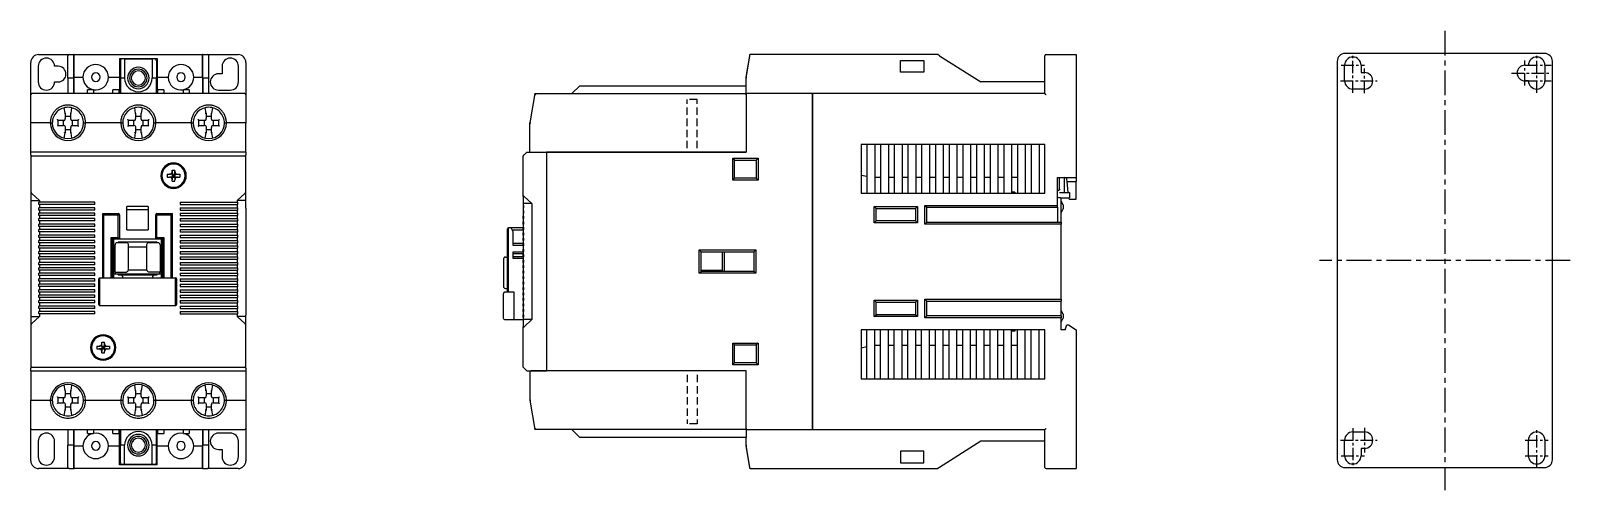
# Model space of a CAD drawing. Header units: millimetres. Extents: x -2535 to -2141, y -1417 to -1300.
import ezdxf

# ---------------------------------------------------------------- set-up
doc = ezdxf.new("R2010")
doc.units = ezdxf.units.MM
doc.linetypes.add('CENTER', pattern=[50.8, 31.75, -6.35, 6.35, -6.35])
doc.linetypes.add('HIDDEN', pattern=[9.525, 6.35, -3.175])
doc.layers.add('도면층1', color=3, linetype='Continuous')

msp = doc.modelspace()

# ---------------------------------------------------------------- linework, layer by layer
at = {"color": 7, "linetype": 'CENTER', "ltscale": 0.2}
for p, q in [((-2173.14, -1299.69), (-2173.14, -1417.35)), ((-2141.07, -1358.52), (-2205.2, -1358.52))]:
    msp.add_line(p, q, dxfattribs=at)
at = {"color": 7, "linetype": 'Continuous'}
for p, q in [((-2351.76, -1311.6), (-2350.79, -1306.1)), ((-2351.76, -1311.8), (-2350.76, -1306.1)), ((-2350.79, -1306.1), (-2350.74, -1305.8)), ((-2350.76, -1306.1), (-2350.7, -1305.8)), ((-2350.7, -1305.8), (-2350.74, -1305.8)), ((-2302.76, -1305.8), (-2350.7, -1305.8)), ((-2302.29, -1306.1), (-2302.76, -1305.8)), ((-2302.29, -1306.1), (-2291.76, -1312.8)), ((-2275.36, -1307.8), (-2275.36, -1306.1)), ((-2275.06, -1305.8), (-2267.36, -1305.8)), ((-2275.06, -1305.8), (-2267.36, -1305.8)), ((-2267.36, -1305.8), (-2267.36, -1307.8)), ((-2173.14, -1305.52), (-2198.64, -1305.52)), ((-2147.64, -1305.52), (-2173.14, -1305.52)), ((-2312.26, -1310.3), (-2312.26, -1307.3)), ((-2312.26, -1307.3), (-2306.26, -1307.3)), ((-2306.26, -1310.3), (-2312.26, -1310.3)), ((-2306.26, -1307.3), (-2306.26, -1310.3)), ((-2275.36, -1315.8), (-2275.36, -1307.8)), ((-2275.36, -1315.8), (-2275.36, -1307.8)), ((-2267.36, -1307.8), (-2267.36, -1337.3)), ((-2200.64, -1307.52), (-2200.64, -1409.52)), ((-2198.74, -1312.52), (-2198.74, -1308.52)), ((-2194.54, -1308.52), (-2194.54, -1310.42)), ((-2152.64, -1308.52), (-2151.74, -1308.52)), ((-2147.54, -1308.52), (-2147.54, -1312.52)), ((-2145.64, -1409.52), (-2145.64, -1307.52)), ((-2394.26, -1313.8), (-2396.26, -1315.8)), ((-2394.26, -1313.8), (-2351.76, -1313.8)), ((-2351.76, -1311.6), (-2351.76, -1311.8)), ((-2351.76, -1313.8), (-2351.76, -1311.8)), ((-2351.76, -1315.8), (-2351.76, -1313.8)), ((-2275.36, -1312.8), (-2291.76, -1312.8)), ((-2194.54, -1310.42), (-2193.64, -1310.42)), ((-2151.74, -1312.52), (-2152.64, -1312.52)), ((-2405.74, -1315.8), (-2407.06, -1323.3)), ((-2405.74, -1315.8), (-2351.76, -1315.8)), ((-2405.74, -1315.8), (-2351.76, -1315.8)), ((-2351.76, -1315.8), (-2351.76, -1315.82)), ((-2334.76, -1315.8), (-2351.76, -1315.8)), ((-2351.76, -1315.82), (-2351.76, -1315.8)), ((-2351.76, -1315.82), (-2351.76, -1315.86)), ((-2351.76, -1315.86), (-2351.76, -1315.82)), ((-2351.76, -1315.86), (-2351.76, -1315.9)), ((-2351.76, -1315.9), (-2351.76, -1315.86)), ((-2351.76, -1315.9), (-2351.76, -1315.93)), ((-2351.76, -1315.93), (-2351.76, -1315.9)), ((-2351.76, -1315.93), (-2351.76, -1316.01)), ((-2351.76, -1316.01), (-2351.76, -1315.93)), ((-2351.76, -1316.01), (-2351.76, -1316.1)), ((-2351.76, -1316.1), (-2351.76, -1316.01)), ((-2351.76, -1316.1), (-2351.76, -1330.8)), ((-2351.76, -1316.1), (-2351.76, -1330.8)), ((-2334.76, -1315.8), (-2334.76, -1316.1)), ((-2275.36, -1315.8), (-2334.76, -1315.8)), ((-2334.76, -1315.82), (-2334.76, -1315.8)), ((-2334.76, -1315.86), (-2334.76, -1315.82)), ((-2334.76, -1315.93), (-2334.76, -1315.86)), ((-2334.76, -1316.01), (-2334.76, -1315.93)), ((-2334.76, -1316.1), (-2334.76, -1316.01)), ((-2334.76, -1401.5), (-2334.76, -1316.1)), ((-2334.76, -1316.1), (-2334.76, -1401.5)), ((-2193.64, -1314.62), (-2196.64, -1314.62)), ((-2407.06, -1330.8), (-2407.06, -1323.3)), ((-2407.06, -1330.8), (-2407.06, -1323.3)), ((-2275.36, -1328.8), (-2322.36, -1328.8)), ((-2322.36, -1328.8), (-2322.36, -1341.3)), ((-2320.86, -1328.8), (-2320.86, -1341.3)), ((-2318.86, -1328.8), (-2318.86, -1341.3)), ((-2317.36, -1328.8), (-2317.36, -1341.3)), ((-2315.36, -1328.8), (-2315.36, -1341.3)), ((-2313.86, -1328.8), (-2313.86, -1341.3)), ((-2311.86, -1328.8), (-2311.86, -1341.3)), ((-2310.36, -1328.8), (-2310.36, -1341.3)), ((-2308.36, -1328.8), (-2308.36, -1341.3)), ((-2306.86, -1328.8), (-2306.86, -1341.3)), ((-2304.86, -1328.8), (-2304.86, -1341.3)), ((-2303.36, -1328.8), (-2303.36, -1341.3)), ((-2301.36, -1328.8), (-2301.36, -1341.3)), ((-2299.86, -1328.8), (-2299.86, -1341.3)), ((-2297.86, -1328.8), (-2297.86, -1341.3)), ((-2296.36, -1328.8), (-2296.36, -1341.3)), ((-2294.36, -1328.8), (-2294.36, -1341.3)), ((-2292.86, -1328.8), (-2292.86, -1341.3)), ((-2290.86, -1328.8), (-2290.86, -1341.3)), ((-2289.36, -1328.8), (-2289.36, -1341.3)), ((-2287.36, -1328.8), (-2287.36, -1341.3)), ((-2285.86, -1328.8), (-2285.86, -1341.3)), ((-2283.86, -1328.8), (-2283.86, -1341.3)), ((-2282.36, -1328.8), (-2282.36, -1341.3)), ((-2280.36, -1328.8), (-2280.36, -1341.3)), ((-2278.86, -1328.8), (-2278.86, -1341.3)), ((-2276.86, -1328.8), (-2276.86, -1341.3)), ((-2275.36, -1341.3), (-2275.36, -1328.8)), ((-2408.76, -1331.8), (-2408.46, -1331.5)), ((-2408.76, -1342.13), (-2408.76, -1331.8)), ((-2408.76, -1342.13), (-2408.76, -1331.8)), ((-2407.76, -1330.8), (-2408.46, -1331.5)), ((-2407.76, -1330.8), (-2407.06, -1330.8)), ((-2407.06, -1330.8), (-2406.76, -1330.8)), ((-2406.76, -1330.8), (-2402.76, -1330.8)), ((-2406.76, -1330.8), (-2402.76, -1330.8)), ((-2402.76, -1330.8), (-2351.76, -1330.8)), ((-2402.76, -1330.8), (-2402.76, -1386.8)), ((-2402.76, -1330.8), (-2402.76, -1386.8)), ((-2351.76, -1330.8), (-2402.76, -1330.8)), ((-2355.16, -1332.35), (-2354.66, -1332.85)), ((-2355.16, -1337.95), (-2355.16, -1332.35)), ((-2355.16, -1332.35), (-2348.66, -1332.35)), ((-2354.66, -1332.85), (-2349.16, -1332.85)), ((-2354.66, -1337.45), (-2354.66, -1332.85)), ((-2348.66, -1332.35), (-2349.16, -1332.85)), ((-2349.16, -1332.85), (-2349.16, -1337.45)), ((-2348.66, -1332.35), (-2348.66, -1337.95)), ((-2499.69, -1336.45), (-2499.14, -1336.45)), ((-2499.69, -1336.45), (-2499.69, -1337.15)), ((-2499.69, -1337.15), (-2499.14, -1337.15)), ((-2498.44, -1336.45), (-2499.14, -1336.45)), ((-2498.44, -1337.15), (-2499.14, -1337.15)), ((-2498.44, -1335.4), (-2497.74, -1335.4)), ((-2498.44, -1335.75), (-2498.44, -1335.4)), ((-2498.44, -1335.55), (-2498.44, -1336.25)), ((-2498.44, -1336.45), (-2498.44, -1335.75)), ((-2498.44, -1336.45), (-2497.74, -1336.45)), ((-2498.44, -1336.45), (-2498.44, -1337.15)), ((-2498.44, -1337.15), (-2497.74, -1337.15)), ((-2498.44, -1338.2), (-2498.44, -1337.85)), ((-2497.74, -1335.75), (-2497.74, -1335.4)), ((-2497.74, -1335.55), (-2497.74, -1336.25)), ((-2497.74, -1336.45), (-2497.74, -1335.75)), ((-2497.74, -1336.45), (-2497.04, -1336.45)), ((-2497.74, -1336.45), (-2497.74, -1337.15)), ((-2497.74, -1337.15), (-2497.04, -1337.15)), ((-2497.74, -1338.2), (-2497.74, -1337.85)), ((-2497.04, -1336.45), (-2496.49, -1336.45)), ((-2497.04, -1337.15), (-2496.49, -1337.15)), ((-2496.49, -1336.45), (-2496.49, -1337.15)), ((-2355.16, -1337.95), (-2354.66, -1337.45)), ((-2349.16, -1337.45), (-2354.66, -1337.45)), ((-2348.66, -1337.95), (-2349.16, -1337.45)), ((-2322.36, -1336.66), (-2320.86, -1336.96)), ((-2317.36, -1337.3), (-2318.86, -1337.3)), ((-2313.86, -1337.3), (-2315.36, -1337.3)), ((-2310.36, -1337.3), (-2311.86, -1337.3)), ((-2306.86, -1337.3), (-2308.36, -1337.3)), ((-2303.36, -1337.3), (-2304.86, -1337.3)), ((-2299.86, -1337.3), (-2301.36, -1337.3)), ((-2296.36, -1337.3), (-2297.86, -1337.3)), ((-2292.86, -1337.3), (-2294.36, -1337.3)), ((-2289.36, -1337.3), (-2290.86, -1337.3)), ((-2285.86, -1337.3), (-2287.36, -1337.3)), ((-2282.36, -1337.3), (-2283.86, -1337.3)), ((-2272.16, -1344.4), (-2272.16, -1337.3)), ((-2272.16, -1337.3), (-2267.36, -1337.3)), ((-2271.71, -1337.39), (-2271.71, -1340.47)), ((-2271.71, -1337.39), (-2271.71, -1340.47)), ((-2270.41, -1337.3), (-2270.41, -1337.39)), ((-2270.41, -1337.3), (-2270.41, -1337.39)), ((-2270.41, -1337.39), (-2270.41, -1340.77)), ((-2270.41, -1337.39), (-2270.41, -1340.77)), ((-2269.67, -1338.3), (-2269.72, -1337.76)), ((-2267.36, -1337.3), (-2267.36, -1338.3)), ((-2534.29, -1341.33), (-2532.32, -1343.15)), ((-2498.44, -1338.2), (-2497.74, -1338.2)), ((-2479.89, -1341.33), (-2481.85, -1343.15)), ((-2348.66, -1337.95), (-2355.16, -1337.95)), ((-2322.36, -1341.3), (-2275.36, -1341.3)), ((-2283.06, -1341), (-2283.86, -1341)), ((-2283.06, -1341), (-2283.06, -1341.3)), ((-2271.85, -1340.57), (-2272.16, -1340.78)), ((-2271.49, -1340.32), (-2271.85, -1340.57)), ((-2271.06, -1341.15), (-2269.06, -1341.15)), ((-2269.42, -1341.15), (-2269.67, -1338.3)), ((-2269.67, -1338.3), (-2267.36, -1338.3)), ((-2269.06, -1341.15), (-2269.06, -1341.72)), ((-2269.06, -1341.72), (-2269.06, -1341.97)), ((-2267.36, -1342.8), (-2267.36, -1338.3)), ((-2534.59, -1343.15), (-2532.32, -1343.15)), ((-2518.19, -1343.6), (-2532.52, -1343.6)), ((-2532.52, -1344.2), (-2532.52, -1343.6)), ((-2518.19, -1344.2), (-2532.52, -1344.2)), ((-2518.19, -1345), (-2532.52, -1345)), ((-2532.52, -1345.6), (-2532.52, -1345)), ((-2518.19, -1345.6), (-2532.52, -1345.6)), ((-2532.32, -1343.15), (-2532.32, -1343.6)), ((-2532.32, -1344.2), (-2532.32, -1345)), ((-2532.32, -1345.6), (-2532.32, -1346.4)), ((-2518.19, -1344.2), (-2518.19, -1343.6)), ((-2518.19, -1345.6), (-2518.19, -1345)), ((-2510.04, -1350.7), (-2510.04, -1344.7)), ((-2504.54, -1344.7), (-2510.04, -1344.7)), ((-2510.04, -1345.5), (-2504.54, -1345.5)), ((-2504.54, -1344.7), (-2504.54, -1350.7)), ((-2496.39, -1343.6), (-2496.39, -1344.2)), ((-2496.39, -1343.6), (-2481.85, -1343.6)), ((-2496.39, -1344.2), (-2481.85, -1344.2)), ((-2496.39, -1345), (-2496.39, -1345.6)), ((-2496.39, -1345), (-2481.85, -1345)), ((-2496.39, -1345.6), (-2481.85, -1345.6)), ((-2479.59, -1343.15), (-2481.85, -1343.15)), ((-2481.85, -1343.15), (-2481.85, -1343.6)), ((-2481.85, -1343.6), (-2481.65, -1343.6)), ((-2481.85, -1344.2), (-2481.65, -1344.2)), ((-2481.85, -1344.2), (-2481.85, -1345)), ((-2481.85, -1345), (-2481.65, -1345)), ((-2481.85, -1345.6), (-2481.65, -1345.6)), ((-2481.85, -1345.6), (-2481.85, -1346.4)), ((-2481.65, -1344.2), (-2481.65, -1343.6)), ((-2481.65, -1345.6), (-2481.65, -1345)), ((-2408.76, -1342.13), (-2408.76, -1343.95)), ((-2408.76, -1343.95), (-2408.76, -1344.4)), ((-2406.5, -1343.95), (-2408.76, -1343.95)), ((-2408.76, -1344.4), (-2408.76, -1345)), ((-2408.76, -1344.4), (-2408.56, -1344.4)), ((-2408.76, -1345), (-2408.76, -1345.8)), ((-2408.76, -1345), (-2408.56, -1345)), ((-2408.76, -1345.8), (-2408.76, -1346.1)), ((-2408.76, -1345.8), (-2408.56, -1345.8)), ((-2408.56, -1345), (-2408.56, -1344.4)), ((-2408.56, -1346.4), (-2408.56, -1345.8)), ((-2408.46, -1342.13), (-2406.5, -1343.95)), ((-2406.5, -1343.95), (-2406.5, -1373.65)), ((-2318.96, -1344.7), (-2307.96, -1344.7)), ((-2318.96, -1344.7), (-2318.46, -1345.2)), ((-2318.96, -1348.9), (-2318.96, -1344.7)), ((-2318.46, -1345.2), (-2308.46, -1345.2)), ((-2318.46, -1348.4), (-2318.46, -1345.2)), ((-2307.96, -1344.7), (-2308.46, -1345.2)), ((-2308.46, -1345.2), (-2308.46, -1348.4)), ((-2307.96, -1344.7), (-2307.96, -1348.9)), ((-2306.06, -1349.2), (-2306.06, -1344.4)), ((-2306.06, -1344.4), (-2272.16, -1344.4)), ((-2306.06, -1344.4), (-2305.56, -1344.9)), ((-2305.56, -1344.9), (-2272.16, -1344.9)), ((-2305.56, -1348.7), (-2305.56, -1344.9)), ((-2272.16, -1344.9), (-2272.16, -1344.4)), ((-2272.16, -1344.9), (-2272.16, -1348.7)), ((-2271.16, -1348.7), (-2271.16, -1342.45)), ((-2270.66, -1344.3), (-2271.16, -1343.3)), ((-2271.16, -1346.3), (-2270.66, -1345.3)), ((-2271.06, -1342.45), (-2269.06, -1342.45)), ((-2270.66, -1344.3), (-2270.66, -1345.3)), ((-2269.3, -1342.53), (-2269.31, -1342.45)), ((-2269.3, -1342.53), (-2269.21, -1342.62)), ((-2269.21, -1342.62), (-2269.01, -1342.8)), ((-2269.06, -1341.97), (-2269.06, -1342.45)), ((-2269.01, -1342.8), (-2267.36, -1342.8)), ((-2518.19, -1346.4), (-2532.52, -1346.4)), ((-2532.52, -1347), (-2532.52, -1346.4)), ((-2518.19, -1347), (-2532.52, -1347)), ((-2518.19, -1347.8), (-2532.52, -1347.8)), ((-2532.52, -1348.4), (-2532.52, -1347.8)), ((-2518.19, -1348.4), (-2532.52, -1348.4)), ((-2518.19, -1349.2), (-2532.52, -1349.2)), ((-2532.52, -1349.8), (-2532.52, -1349.2)), ((-2532.32, -1347), (-2532.32, -1347.8)), ((-2532.32, -1348.4), (-2532.32, -1349.2)), ((-2518.19, -1347), (-2518.19, -1346.4)), ((-2518.19, -1348.4), (-2518.19, -1347.8)), ((-2518.19, -1349.8), (-2518.19, -1349.2)), ((-2516.19, -1363), (-2516.19, -1346.5)), ((-2516.19, -1346.5), (-2512.24, -1346.5)), ((-2515.89, -1363), (-2515.89, -1346.8)), ((-2515.89, -1346.8), (-2511.94, -1346.8)), ((-2512.24, -1352.7), (-2512.24, -1346.5)), ((-2511.94, -1346.8), (-2511.94, -1353)), ((-2502.64, -1353), (-2502.64, -1346.8)), ((-2502.64, -1346.8), (-2498.69, -1346.8)), ((-2502.34, -1352.7), (-2502.34, -1346.5)), ((-2502.34, -1346.5), (-2498.39, -1346.5)), ((-2498.69, -1363), (-2498.69, -1346.8)), ((-2498.39, -1363), (-2498.39, -1346.5)), ((-2496.39, -1346.4), (-2496.39, -1347)), ((-2496.39, -1346.4), (-2481.85, -1346.4)), ((-2496.39, -1347), (-2481.85, -1347)), ((-2496.39, -1347.8), (-2496.39, -1348.4)), ((-2496.39, -1347.8), (-2481.85, -1347.8)), ((-2496.39, -1348.4), (-2481.85, -1348.4)), ((-2496.39, -1349.2), (-2496.39, -1349.8)), ((-2496.39, -1349.2), (-2481.85, -1349.2)), ((-2481.85, -1346.4), (-2481.65, -1346.4)), ((-2481.85, -1347), (-2481.65, -1347)), ((-2481.85, -1347), (-2481.85, -1347.8)), ((-2481.85, -1347.8), (-2481.65, -1347.8)), ((-2481.85, -1348.4), (-2481.65, -1348.4)), ((-2481.85, -1348.4), (-2481.85, -1349.2)), ((-2481.85, -1349.2), (-2481.65, -1349.2)), ((-2481.65, -1347), (-2481.65, -1346.4)), ((-2481.65, -1348.4), (-2481.65, -1347.8)), ((-2481.65, -1349.8), (-2481.65, -1349.2)), ((-2408.76, -1346.1), (-2408.76, -1346.4)), ((-2408.76, -1346.4), (-2408.76, -1347.2)), ((-2408.76, -1346.4), (-2408.56, -1346.4)), ((-2408.76, -1347.8), (-2408.76, -1347.2)), ((-2408.76, -1347.2), (-2408.56, -1347.2)), ((-2408.76, -1347.8), (-2408.76, -1348.6)), ((-2408.76, -1347.8), (-2408.56, -1347.8)), ((-2408.76, -1349.2), (-2408.76, -1348.6)), ((-2408.76, -1348.6), (-2408.56, -1348.6)), ((-2408.76, -1349.2), (-2408.76, -1350)), ((-2408.76, -1349.2), (-2408.56, -1349.2)), ((-2408.56, -1347.8), (-2408.56, -1347.2)), ((-2408.56, -1349.2), (-2408.56, -1348.6)), ((-2318.96, -1348.9), (-2318.46, -1348.4)), ((-2307.96, -1348.9), (-2318.96, -1348.9)), ((-2308.46, -1348.4), (-2318.46, -1348.4)), ((-2307.96, -1348.9), (-2308.46, -1348.4)), ((-2306.06, -1349.2), (-2305.56, -1348.7)), ((-2271.16, -1349.2), (-2306.06, -1349.2)), ((-2305.56, -1348.7), (-2271.16, -1348.7)), ((-2271.16, -1348.7), (-2271.16, -1349.2)), ((-2271.16, -1368.4), (-2271.16, -1349.2)), ((-2518.19, -1349.8), (-2532.52, -1349.8)), ((-2518.19, -1350.6), (-2532.52, -1350.6)), ((-2532.52, -1351.2), (-2532.52, -1350.6)), ((-2518.19, -1351.2), (-2532.52, -1351.2)), ((-2518.19, -1352), (-2532.52, -1352)), ((-2532.52, -1352.6), (-2532.52, -1352)), ((-2518.19, -1352.6), (-2532.52, -1352.6)), ((-2518.19, -1353.4), (-2532.52, -1353.4)), ((-2532.52, -1354), (-2532.52, -1353.4)), ((-2532.32, -1349.8), (-2532.32, -1350.6)), ((-2532.32, -1351.2), (-2532.32, -1352)), ((-2532.32, -1352.6), (-2532.32, -1353.4)), ((-2518.19, -1351.2), (-2518.19, -1350.6)), ((-2518.19, -1352.6), (-2518.19, -1352)), ((-2518.19, -1354), (-2518.19, -1353.4)), ((-2514.09, -1352.7), (-2514.09, -1363)), ((-2512.24, -1352.7), (-2514.09, -1352.7)), ((-2513.79, -1353), (-2513.79, -1363)), ((-2513.79, -1353), (-2500.79, -1353)), ((-2513.44, -1353), (-2513.44, -1363)), ((-2510.04, -1350.7), (-2504.54, -1350.7)), ((-2500.49, -1352.7), (-2502.34, -1352.7)), ((-2501.14, -1363), (-2501.14, -1353)), ((-2500.79, -1363), (-2500.79, -1353)), ((-2500.49, -1363), (-2500.49, -1352.7)), ((-2496.39, -1349.8), (-2481.85, -1349.8)), ((-2496.39, -1350.6), (-2481.85, -1350.6)), ((-2496.39, -1350.6), (-2496.39, -1351.2)), ((-2496.39, -1351.2), (-2481.85, -1351.2)), ((-2496.39, -1352), (-2481.85, -1352)), ((-2496.39, -1352), (-2496.39, -1352.6)), ((-2496.39, -1352.6), (-2481.85, -1352.6)), ((-2496.39, -1353.4), (-2481.85, -1353.4)), ((-2496.39, -1353.4), (-2496.39, -1354)), ((-2481.85, -1349.8), (-2481.65, -1349.8)), ((-2481.85, -1349.8), (-2481.85, -1350.6)), ((-2481.85, -1350.6), (-2481.65, -1350.6)), ((-2481.85, -1351.2), (-2481.65, -1351.2)), ((-2481.85, -1351.2), (-2481.85, -1352)), ((-2481.85, -1352), (-2481.65, -1352)), ((-2481.85, -1352.6), (-2481.65, -1352.6)), ((-2481.85, -1352.6), (-2481.85, -1353.4)), ((-2481.85, -1353.4), (-2481.65, -1353.4)), ((-2481.65, -1351.2), (-2481.65, -1350.6)), ((-2481.65, -1352.6), (-2481.65, -1352)), ((-2481.65, -1354), (-2481.65, -1353.4)), ((-2412.76, -1366.65), (-2412.76, -1350.45)), ((-2412.46, -1366.65), (-2412.46, -1350.15)), ((-2408.76, -1350.15), (-2412.46, -1350.15)), ((-2411.26, -1351.15), (-2411.76, -1350.15)), ((-2411.51, -1350.65), (-2408.56, -1350.65)), ((-2411.26, -1354.65), (-2411.26, -1351.15)), ((-2408.76, -1350.6), (-2408.76, -1350)), ((-2408.76, -1350), (-2408.56, -1350)), ((-2408.76, -1350.6), (-2408.76, -1351.4)), ((-2408.76, -1350.6), (-2408.56, -1350.6)), ((-2408.76, -1352), (-2408.76, -1351.4)), ((-2408.76, -1351.4), (-2408.56, -1351.4)), ((-2408.76, -1352), (-2408.76, -1352.8)), ((-2408.76, -1352), (-2408.56, -1352)), ((-2408.76, -1353.4), (-2408.76, -1352.8)), ((-2408.76, -1352.8), (-2408.56, -1352.8)), ((-2408.76, -1353.4), (-2408.76, -1354.2)), ((-2408.76, -1353.4), (-2408.56, -1353.4)), ((-2408.56, -1350.6), (-2408.56, -1350)), ((-2408.56, -1352), (-2408.56, -1351.4)), ((-2408.56, -1353.4), (-2408.56, -1352.8)), ((-2518.19, -1354), (-2532.52, -1354)), ((-2518.19, -1354.8), (-2532.52, -1354.8)), ((-2532.52, -1355.4), (-2532.52, -1354.8)), ((-2518.19, -1355.4), (-2532.52, -1355.4)), ((-2518.19, -1356.2), (-2532.52, -1356.2)), ((-2532.52, -1356.8), (-2532.52, -1356.2)), ((-2518.19, -1356.8), (-2532.52, -1356.8)), ((-2518.19, -1357.6), (-2532.52, -1357.6)), ((-2532.52, -1358.2), (-2532.52, -1357.6)), ((-2532.32, -1354), (-2532.32, -1354.8)), ((-2532.32, -1355.4), (-2532.32, -1356.2)), ((-2532.32, -1356.8), (-2532.32, -1357.6)), ((-2518.19, -1355.4), (-2518.19, -1354.8)), ((-2518.19, -1356.8), (-2518.19, -1356.2)), ((-2518.19, -1358.2), (-2518.19, -1357.6)), ((-2513.04, -1361.5), (-2513.04, -1354.5)), ((-2512.29, -1353.85), (-2512.29, -1354)), ((-2502.29, -1353.85), (-2512.29, -1353.85)), ((-2509.59, -1361), (-2509.59, -1354.5)), ((-2509.59, -1355), (-2504.99, -1355)), ((-2504.99, -1354.5), (-2504.99, -1361)), ((-2502.29, -1354), (-2502.29, -1353.85)), ((-2501.54, -1354.5), (-2501.54, -1361.5)), ((-2496.39, -1354), (-2481.85, -1354)), ((-2496.39, -1354.8), (-2481.85, -1354.8)), ((-2496.39, -1354.8), (-2496.39, -1355.4)), ((-2496.39, -1355.4), (-2481.85, -1355.4)), ((-2496.39, -1356.2), (-2481.85, -1356.2)), ((-2496.39, -1356.2), (-2496.39, -1356.8)), ((-2496.39, -1356.8), (-2481.85, -1356.8)), ((-2496.39, -1357.6), (-2481.85, -1357.6)), ((-2496.39, -1357.6), (-2496.39, -1358.2)), ((-2481.85, -1354), (-2481.65, -1354)), ((-2481.85, -1354), (-2481.85, -1354.8)), ((-2481.85, -1354.8), (-2481.65, -1354.8)), ((-2481.85, -1355.4), (-2481.65, -1355.4)), ((-2481.85, -1355.4), (-2481.85, -1356.2)), ((-2481.85, -1356.2), (-2481.65, -1356.2)), ((-2481.85, -1356.8), (-2481.65, -1356.8)), ((-2481.85, -1356.8), (-2481.85, -1357.6)), ((-2481.85, -1357.6), (-2481.65, -1357.6)), ((-2481.65, -1355.4), (-2481.65, -1354.8)), ((-2481.65, -1356.8), (-2481.65, -1356.2)), ((-2481.65, -1358.2), (-2481.65, -1357.6)), ((-2408.76, -1354.15), (-2411.26, -1354.15)), ((-2408.76, -1354.65), (-2411.26, -1354.65)), ((-2411.26, -1358.02), (-2411.26, -1356.29)), ((-2411.26, -1356.29), (-2408.76, -1356.29)), ((-2411.26, -1356.72), (-2408.76, -1356.72)), ((-2408.76, -1357.59), (-2411.26, -1357.59)), ((-2408.76, -1354.8), (-2408.76, -1354.2)), ((-2408.76, -1354.2), (-2408.56, -1354.2)), ((-2408.76, -1354.8), (-2408.76, -1355.6)), ((-2408.76, -1354.8), (-2408.56, -1354.8)), ((-2408.76, -1356.2), (-2408.76, -1355.6)), ((-2408.76, -1355.6), (-2408.56, -1355.6)), ((-2408.76, -1356.2), (-2408.76, -1357)), ((-2408.76, -1356.2), (-2408.56, -1356.2)), ((-2408.76, -1357.6), (-2408.76, -1357)), ((-2408.76, -1357), (-2408.56, -1357)), ((-2408.76, -1357.6), (-2408.76, -1358.4)), ((-2408.76, -1357.6), (-2408.56, -1357.6)), ((-2408.56, -1354.8), (-2408.56, -1354.2)), ((-2408.56, -1356.2), (-2408.56, -1355.6)), ((-2408.56, -1357.6), (-2408.56, -1357)), ((-2363.76, -1355.8), (-2349.26, -1355.8)), ((-2363.76, -1361.8), (-2363.76, -1355.8)), ((-2363.76, -1355.8), (-2363.26, -1356.3)), ((-2363.26, -1361.3), (-2363.26, -1356.3)), ((-2363.26, -1356.3), (-2349.76, -1356.3)), ((-2357.76, -1361.05), (-2357.76, -1356.3)), ((-2357.26, -1361.3), (-2357.26, -1356.3)), ((-2349.26, -1355.8), (-2349.76, -1356.3)), ((-2349.76, -1356.3), (-2349.76, -1361.3)), ((-2349.26, -1355.8), (-2349.26, -1361.8)), ((-2518.19, -1358.2), (-2532.52, -1358.2)), ((-2518.19, -1359), (-2532.52, -1359)), ((-2532.52, -1359.6), (-2532.52, -1359)), ((-2518.19, -1359.6), (-2532.52, -1359.6)), ((-2518.19, -1360.4), (-2532.52, -1360.4)), ((-2532.52, -1361), (-2532.52, -1360.4)), ((-2518.19, -1361), (-2532.52, -1361)), ((-2532.32, -1358.2), (-2532.32, -1359)), ((-2532.32, -1359.6), (-2532.32, -1360.4)), ((-2532.32, -1361), (-2532.32, -1361.8)), ((-2518.19, -1359.6), (-2518.19, -1359)), ((-2518.19, -1361), (-2518.19, -1360.4)), ((-2513.04, -1361.5), (-2510.09, -1361.5)), ((-2504.99, -1361), (-2509.59, -1361)), ((-2501.54, -1361.5), (-2504.49, -1361.5)), ((-2496.39, -1358.2), (-2481.85, -1358.2)), ((-2496.39, -1359), (-2481.85, -1359)), ((-2496.39, -1359), (-2496.39, -1359.6)), ((-2496.39, -1359.6), (-2481.85, -1359.6)), ((-2496.39, -1360.4), (-2481.85, -1360.4)), ((-2496.39, -1360.4), (-2496.39, -1361)), ((-2496.39, -1361), (-2481.85, -1361)), ((-2481.85, -1358.2), (-2481.65, -1358.2)), ((-2481.85, -1358.2), (-2481.85, -1359)), ((-2481.85, -1359), (-2481.65, -1359)), ((-2481.85, -1359.6), (-2481.65, -1359.6)), ((-2481.85, -1359.6), (-2481.85, -1360.4)), ((-2481.85, -1360.4), (-2481.65, -1360.4)), ((-2481.85, -1361), (-2481.65, -1361)), ((-2481.85, -1361), (-2481.85, -1361.8)), ((-2481.65, -1359.6), (-2481.65, -1359)), ((-2481.65, -1361), (-2481.65, -1360.4)), ((-2413.76, -1358.15), (-2413.76, -1365.15)), ((-2413.26, -1357.65), (-2412.76, -1357.65)), ((-2408.76, -1358.02), (-2411.26, -1358.02)), ((-2408.76, -1359), (-2408.76, -1358.4)), ((-2408.76, -1358.4), (-2408.56, -1358.4)), ((-2408.76, -1359), (-2408.76, -1359.8)), ((-2408.76, -1359), (-2408.56, -1359)), ((-2408.76, -1360.4), (-2408.76, -1359.8)), ((-2408.76, -1359.8), (-2408.56, -1359.8)), ((-2408.76, -1360.4), (-2408.76, -1361.2)), ((-2408.76, -1360.4), (-2408.56, -1360.4)), ((-2408.76, -1361.8), (-2408.76, -1361.2)), ((-2408.76, -1361.2), (-2408.56, -1361.2)), ((-2408.56, -1359), (-2408.56, -1358.4)), ((-2408.56, -1360.4), (-2408.56, -1359.8)), ((-2408.56, -1361.8), (-2408.56, -1361.2)), ((-2363.76, -1361.8), (-2363.26, -1361.3)), ((-2357.76, -1361.05), (-2363.26, -1361.05)), ((-2349.76, -1361.3), (-2363.26, -1361.3)), ((-2357.51, -1361.3), (-2357.76, -1361.05)), ((-2349.26, -1361.8), (-2349.76, -1361.3)), ((-2518.19, -1361.8), (-2532.52, -1361.8)), ((-2532.52, -1362.4), (-2532.52, -1361.8)), ((-2518.19, -1362.4), (-2532.52, -1362.4)), ((-2518.19, -1363.2), (-2532.52, -1363.2)), ((-2532.52, -1363.8), (-2532.52, -1363.2)), ((-2518.19, -1363.8), (-2532.52, -1363.8)), ((-2518.19, -1364.6), (-2532.52, -1364.6)), ((-2532.52, -1365.2), (-2532.52, -1364.6)), ((-2518.19, -1365.2), (-2532.52, -1365.2)), ((-2532.32, -1362.4), (-2532.32, -1363.2)), ((-2532.32, -1363.8), (-2532.32, -1364.6)), ((-2532.32, -1365.2), (-2532.32, -1366)), ((-2518.19, -1362.4), (-2518.19, -1361.8)), ((-2518.19, -1363.8), (-2518.19, -1363.2)), ((-2518.19, -1365.2), (-2518.19, -1364.6)), ((-2517.29, -1363.3), (-2517.29, -1369.7)), ((-2516.99, -1363), (-2516.99, -1370)), ((-2516.99, -1363), (-2497.59, -1363)), ((-2501.14, -1362), (-2513.44, -1362)), ((-2512.29, -1362), (-2512.29, -1362.15)), ((-2512.29, -1362.15), (-2502.29, -1362.15)), ((-2511.24, -1362.5), (-2511.24, -1362.15)), ((-2511.09, -1362.5), (-2511.24, -1362.5)), ((-2511.09, -1363), (-2511.09, -1362.5)), ((-2503.34, -1362.5), (-2503.49, -1362.5)), ((-2503.49, -1362.5), (-2503.49, -1363)), ((-2503.34, -1362.15), (-2503.34, -1362.5)), ((-2502.29, -1362.15), (-2502.29, -1362)), ((-2497.59, -1370), (-2497.59, -1363)), ((-2497.29, -1369.7), (-2497.29, -1363.3)), ((-2496.39, -1361.8), (-2481.85, -1361.8)), ((-2496.39, -1361.8), (-2496.39, -1362.4)), ((-2496.39, -1362.4), (-2481.85, -1362.4)), ((-2496.39, -1363.2), (-2481.85, -1363.2)), ((-2496.39, -1363.2), (-2496.39, -1363.8)), ((-2496.39, -1363.8), (-2481.85, -1363.8)), ((-2496.39, -1364.6), (-2481.85, -1364.6)), ((-2496.39, -1364.6), (-2496.39, -1365.2)), ((-2496.39, -1365.2), (-2481.85, -1365.2)), ((-2481.85, -1361.8), (-2481.65, -1361.8)), ((-2481.85, -1362.4), (-2481.65, -1362.4)), ((-2481.85, -1362.4), (-2481.85, -1363.2)), ((-2481.85, -1363.2), (-2481.65, -1363.2)), ((-2481.85, -1363.8), (-2481.65, -1363.8)), ((-2481.85, -1363.8), (-2481.85, -1364.6)), ((-2481.85, -1364.6), (-2481.65, -1364.6)), ((-2481.85, -1365.2), (-2481.65, -1365.2)), ((-2481.85, -1365.2), (-2481.85, -1366)), ((-2481.65, -1362.4), (-2481.65, -1361.8)), ((-2481.65, -1363.8), (-2481.65, -1363.2)), ((-2481.65, -1365.2), (-2481.65, -1364.6)), ((-2408.76, -1361.8), (-2408.76, -1362.6)), ((-2408.76, -1361.8), (-2408.56, -1361.8)), ((-2408.76, -1363.2), (-2408.76, -1362.6)), ((-2408.76, -1362.6), (-2408.56, -1362.6)), ((-2408.76, -1363.2), (-2408.76, -1364)), ((-2408.76, -1363.2), (-2408.56, -1363.2)), ((-2408.76, -1364.6), (-2408.76, -1364)), ((-2408.76, -1364), (-2408.56, -1364)), ((-2408.76, -1364.6), (-2408.76, -1365.4)), ((-2408.76, -1364.6), (-2408.56, -1364.6)), ((-2408.76, -1366), (-2408.76, -1365.4)), ((-2408.76, -1365.4), (-2408.56, -1365.4)), ((-2408.56, -1363.2), (-2408.56, -1362.6)), ((-2408.56, -1364.6), (-2408.56, -1364)), ((-2408.56, -1366), (-2408.56, -1365.4)), ((-2349.26, -1361.8), (-2363.76, -1361.8)), ((-2518.19, -1366), (-2532.52, -1366)), ((-2532.52, -1366.6), (-2532.52, -1366)), ((-2518.19, -1366.6), (-2532.52, -1366.6)), ((-2518.19, -1367.4), (-2532.52, -1367.4)), ((-2532.52, -1368), (-2532.52, -1367.4)), ((-2518.19, -1368), (-2532.52, -1368)), ((-2518.19, -1368.8), (-2532.52, -1368.8)), ((-2532.52, -1369.4), (-2532.52, -1368.8)), ((-2518.19, -1369.4), (-2532.52, -1369.4)), ((-2532.32, -1366.6), (-2532.32, -1367.4)), ((-2532.32, -1368), (-2532.32, -1368.8)), ((-2532.32, -1369.4), (-2532.32, -1370.2)), ((-2518.19, -1366.6), (-2518.19, -1366)), ((-2518.19, -1368), (-2518.19, -1367.4)), ((-2518.19, -1369.4), (-2518.19, -1368.8)), ((-2496.39, -1366), (-2481.85, -1366)), ((-2496.39, -1366), (-2496.39, -1366.6)), ((-2496.39, -1366.6), (-2481.85, -1366.6)), ((-2496.39, -1367.4), (-2481.85, -1367.4)), ((-2496.39, -1367.4), (-2496.39, -1368)), ((-2496.39, -1368), (-2481.85, -1368)), ((-2496.39, -1368.8), (-2481.85, -1368.8)), ((-2496.39, -1368.8), (-2496.39, -1369.4)), ((-2496.39, -1369.4), (-2481.85, -1369.4)), ((-2481.85, -1366), (-2481.65, -1366)), ((-2481.85, -1366.6), (-2481.65, -1366.6)), ((-2481.85, -1366.6), (-2481.85, -1367.4)), ((-2481.85, -1367.4), (-2481.65, -1367.4)), ((-2481.85, -1368), (-2481.65, -1368)), ((-2481.85, -1368), (-2481.85, -1368.8)), ((-2481.85, -1368.8), (-2481.65, -1368.8)), ((-2481.85, -1369.4), (-2481.65, -1369.4)), ((-2481.85, -1369.4), (-2481.85, -1370.2)), ((-2481.65, -1366.6), (-2481.65, -1366)), ((-2481.65, -1368), (-2481.65, -1367.4)), ((-2481.65, -1369.4), (-2481.65, -1368.8)), ((-2413.76, -1373.35), (-2413.76, -1366.95)), ((-2411.06, -1366.65), (-2413.46, -1366.65)), ((-2413.26, -1365.65), (-2412.76, -1365.65)), ((-2411.06, -1373.65), (-2411.06, -1366.65)), ((-2408.76, -1366), (-2408.76, -1366.8)), ((-2408.76, -1366), (-2408.56, -1366)), ((-2408.76, -1367.4), (-2408.76, -1366.8)), ((-2408.76, -1366.8), (-2408.56, -1366.8)), ((-2408.76, -1367.4), (-2408.76, -1368.2)), ((-2408.76, -1367.4), (-2408.56, -1367.4)), ((-2408.76, -1368.8), (-2408.76, -1368.2)), ((-2408.76, -1368.2), (-2408.56, -1368.2)), ((-2408.76, -1368.8), (-2408.76, -1369.6)), ((-2408.76, -1368.8), (-2408.56, -1368.8)), ((-2408.56, -1367.4), (-2408.56, -1366.8)), ((-2408.56, -1368.8), (-2408.56, -1368.2)), ((-2318.96, -1372.9), (-2318.96, -1368.7)), ((-2318.96, -1368.7), (-2307.96, -1368.7)), ((-2318.96, -1368.7), (-2318.46, -1369.2)), ((-2318.46, -1372.4), (-2318.46, -1369.2)), ((-2318.46, -1369.2), (-2308.46, -1369.2)), ((-2307.96, -1368.7), (-2308.46, -1369.2)), ((-2308.46, -1369.2), (-2308.46, -1372.4)), ((-2307.96, -1368.7), (-2307.96, -1372.9)), ((-2306.06, -1368.4), (-2271.16, -1368.4)), ((-2306.06, -1373.2), (-2306.06, -1368.4)), ((-2306.06, -1368.4), (-2305.56, -1368.9)), ((-2305.56, -1368.9), (-2271.16, -1368.9)), ((-2305.56, -1372.7), (-2305.56, -1368.9)), ((-2271.16, -1368.4), (-2271.16, -1368.9)), ((-2271.16, -1372.7), (-2271.16, -1368.9)), ((-2534.59, -1372.85), (-2532.32, -1372.85)), ((-2532.32, -1372.85), (-2534.29, -1374.68)), ((-2518.19, -1370.2), (-2532.52, -1370.2)), ((-2532.52, -1370.8), (-2532.52, -1370.2)), ((-2518.19, -1370.8), (-2532.52, -1370.8)), ((-2518.19, -1371.6), (-2532.52, -1371.6)), ((-2532.52, -1372.2), (-2532.52, -1371.6)), ((-2518.19, -1372.2), (-2532.52, -1372.2)), ((-2532.32, -1370.8), (-2532.32, -1371.6)), ((-2532.32, -1372.2), (-2532.32, -1372.85)), ((-2518.19, -1370.8), (-2518.19, -1370.2)), ((-2518.19, -1372.2), (-2518.19, -1371.6)), ((-2516.99, -1370), (-2497.59, -1370)), ((-2496.39, -1370.2), (-2481.85, -1370.2)), ((-2496.39, -1370.2), (-2496.39, -1370.8)), ((-2496.39, -1370.8), (-2481.85, -1370.8)), ((-2496.39, -1371.6), (-2481.85, -1371.6)), ((-2496.39, -1371.6), (-2496.39, -1372.2)), ((-2496.39, -1372.2), (-2481.85, -1372.2)), ((-2481.85, -1370.2), (-2481.65, -1370.2)), ((-2481.85, -1370.8), (-2481.65, -1370.8)), ((-2481.85, -1370.8), (-2481.85, -1371.6)), ((-2481.85, -1371.6), (-2481.65, -1371.6)), ((-2481.85, -1372.2), (-2481.65, -1372.2)), ((-2481.85, -1372.2), (-2481.85, -1372.85)), ((-2479.59, -1372.85), (-2481.85, -1372.85)), ((-2481.85, -1372.85), (-2479.89, -1374.68)), ((-2481.65, -1370.8), (-2481.65, -1370.2)), ((-2481.65, -1372.2), (-2481.65, -1371.6)), ((-2408.76, -1370.2), (-2408.76, -1369.6)), ((-2408.76, -1369.6), (-2408.56, -1369.6)), ((-2408.76, -1370.2), (-2408.76, -1371)), ((-2408.76, -1370.2), (-2408.56, -1370.2)), ((-2408.76, -1371.6), (-2408.76, -1371)), ((-2408.76, -1371), (-2408.56, -1371)), ((-2408.76, -1371.6), (-2408.76, -1372.4)), ((-2408.76, -1371.6), (-2408.56, -1371.6)), ((-2408.76, -1373), (-2408.76, -1372.4)), ((-2408.76, -1372.4), (-2408.56, -1372.4)), ((-2408.76, -1373), (-2408.76, -1373.65)), ((-2408.76, -1373), (-2408.56, -1373)), ((-2408.56, -1370.2), (-2408.56, -1369.6)), ((-2408.56, -1371.6), (-2408.56, -1371)), ((-2408.56, -1373), (-2408.56, -1372.4)), ((-2318.96, -1372.9), (-2318.46, -1372.4)), ((-2307.96, -1372.9), (-2318.96, -1372.9)), ((-2308.46, -1372.4), (-2318.46, -1372.4)), ((-2307.96, -1372.9), (-2308.46, -1372.4)), ((-2306.06, -1373.2), (-2305.56, -1372.7)), ((-2271.16, -1373.2), (-2306.06, -1373.2)), ((-2271.16, -1372.7), (-2305.56, -1372.7)), ((-2270.66, -1372.3), (-2271.16, -1371.3)), ((-2271.16, -1372.7), (-2271.16, -1373.2)), ((-2271.16, -1376.3), (-2271.16, -1373.2)), ((-2271.16, -1374.3), (-2270.66, -1373.3)), ((-2270.66, -1372.3), (-2270.66, -1373.3)), ((-2413.46, -1373.65), (-2408.76, -1373.65)), ((-2408.76, -1373.65), (-2408.76, -1375.48)), ((-2406.5, -1373.65), (-2408.76, -1373.65)), ((-2408.76, -1385.8), (-2408.76, -1375.48)), ((-2408.76, -1385.8), (-2408.76, -1375.48)), ((-2406.5, -1373.65), (-2408.46, -1375.48)), ((-2275.36, -1376.3), (-2322.36, -1376.3)), ((-2322.36, -1376.3), (-2322.36, -1388.8)), ((-2320.86, -1388.8), (-2320.86, -1376.3)), ((-2318.86, -1388.8), (-2318.86, -1376.3)), ((-2317.36, -1388.8), (-2317.36, -1376.3)), ((-2315.36, -1388.8), (-2315.36, -1376.3)), ((-2313.86, -1388.8), (-2313.86, -1376.3)), ((-2311.86, -1388.8), (-2311.86, -1376.3)), ((-2310.36, -1388.8), (-2310.36, -1376.3)), ((-2308.36, -1388.8), (-2308.36, -1376.3)), ((-2306.86, -1388.8), (-2306.86, -1376.3)), ((-2304.86, -1388.8), (-2304.86, -1376.3)), ((-2303.36, -1388.8), (-2303.36, -1376.3)), ((-2301.36, -1388.8), (-2301.36, -1376.3)), ((-2299.86, -1388.8), (-2299.86, -1376.3)), ((-2297.86, -1388.8), (-2297.86, -1376.3)), ((-2296.36, -1388.8), (-2296.36, -1376.3)), ((-2294.36, -1388.8), (-2294.36, -1376.3)), ((-2292.86, -1388.8), (-2292.86, -1376.3)), ((-2290.86, -1388.8), (-2290.86, -1376.3)), ((-2289.36, -1388.8), (-2289.36, -1376.3)), ((-2287.36, -1388.8), (-2287.36, -1376.3)), ((-2285.86, -1388.8), (-2285.86, -1376.3)), ((-2283.86, -1388.8), (-2283.86, -1376.3)), ((-2283.06, -1376.6), (-2283.86, -1376.6)), ((-2283.06, -1376.3), (-2283.06, -1376.6)), ((-2282.36, -1388.8), (-2282.36, -1376.3)), ((-2280.36, -1388.8), (-2280.36, -1376.3)), ((-2278.86, -1388.8), (-2278.86, -1376.3)), ((-2276.86, -1388.8), (-2276.86, -1376.3)), ((-2275.36, -1388.8), (-2275.36, -1376.3)), ((-2270.16, -1376.3), (-2271.16, -1376.3)), ((-2270.16, -1376.3), (-2269.76, -1375)), ((-2269.76, -1375), (-2269.36, -1375)), ((-2269.36, -1375), (-2267.36, -1376.3)), ((-2267.36, -1376.3), (-2267.36, -1409.8)), ((-2517.69, -1380.45), (-2517.14, -1380.45)), ((-2517.69, -1380.45), (-2517.69, -1381.15)), ((-2517.69, -1381.15), (-2517.14, -1381.15)), ((-2516.44, -1380.45), (-2517.14, -1380.45)), ((-2516.44, -1381.15), (-2517.14, -1381.15)), ((-2516.44, -1379.4), (-2515.74, -1379.4)), ((-2516.44, -1379.75), (-2516.44, -1379.4)), ((-2516.44, -1380.45), (-2516.44, -1379.75)), ((-2516.44, -1380.45), (-2515.74, -1380.45)), ((-2516.44, -1380.45), (-2516.44, -1381.15)), ((-2516.44, -1381.15), (-2515.74, -1381.15)), ((-2516.44, -1381.15), (-2516.44, -1381.85)), ((-2515.74, -1379.75), (-2515.74, -1379.4)), ((-2515.74, -1380.45), (-2515.74, -1379.75)), ((-2515.74, -1380.45), (-2515.04, -1380.45)), ((-2515.74, -1380.45), (-2515.74, -1381.15)), ((-2515.74, -1381.15), (-2515.74, -1381.85)), ((-2515.74, -1381.15), (-2515.04, -1381.15)), ((-2515.04, -1380.45), (-2514.49, -1380.45)), ((-2515.04, -1381.15), (-2514.49, -1381.15)), ((-2514.49, -1380.45), (-2514.49, -1381.15)), ((-2355.16, -1385.25), (-2355.16, -1379.65)), ((-2355.16, -1379.65), (-2348.66, -1379.65)), ((-2355.16, -1379.65), (-2354.66, -1380.15)), ((-2354.66, -1380.15), (-2349.16, -1380.15)), ((-2354.66, -1384.75), (-2354.66, -1380.15)), ((-2348.66, -1379.65), (-2349.16, -1380.15)), ((-2349.16, -1380.15), (-2349.16, -1384.75)), ((-2348.66, -1379.65), (-2348.66, -1385.25)), ((-2320.86, -1380.64), (-2322.36, -1380.94)), ((-2317.36, -1380.3), (-2318.86, -1380.3)), ((-2313.86, -1380.3), (-2315.36, -1380.3)), ((-2310.36, -1380.3), (-2311.86, -1380.3)), ((-2306.86, -1380.3), (-2308.36, -1380.3)), ((-2303.36, -1380.3), (-2304.86, -1380.3)), ((-2299.86, -1380.3), (-2301.36, -1380.3)), ((-2296.36, -1380.3), (-2297.86, -1380.3)), ((-2292.86, -1380.3), (-2294.36, -1380.3)), ((-2289.36, -1380.3), (-2290.86, -1380.3)), ((-2285.86, -1380.3), (-2287.36, -1380.3)), ((-2282.36, -1380.3), (-2283.86, -1380.3)), ((-2516.44, -1382.2), (-2516.44, -1381.85)), ((-2516.44, -1382.2), (-2515.74, -1382.2)), ((-2515.74, -1382.2), (-2515.74, -1381.85)), ((-2355.16, -1385.25), (-2354.66, -1384.75)), ((-2349.16, -1384.75), (-2354.66, -1384.75)), ((-2348.66, -1385.25), (-2349.16, -1384.75)), ((-2408.46, -1386.1), (-2408.76, -1385.8)), ((-2408.46, -1386.1), (-2407.76, -1386.8)), ((-2407.76, -1386.8), (-2407.06, -1386.8)), ((-2407.06, -1386.8), (-2407.06, -1394.3)), ((-2407.06, -1386.8), (-2406.76, -1386.8)), ((-2402.76, -1386.8), (-2406.76, -1386.8)), ((-2406.76, -1386.8), (-2402.76, -1386.8)), ((-2351.76, -1386.8), (-2402.76, -1386.8)), ((-2351.76, -1386.8), (-2402.76, -1386.8)), ((-2348.66, -1385.25), (-2355.16, -1385.25)), ((-2351.76, -1401.5), (-2351.76, -1386.8)), ((-2351.76, -1401.5), (-2351.76, -1386.8)), ((-2322.36, -1388.8), (-2275.36, -1388.8)), ((-2407.06, -1394.3), (-2405.74, -1401.8)), ((-2351.76, -1401.8), (-2405.74, -1401.8)), ((-2351.76, -1401.8), (-2405.74, -1401.8)), ((-2396.26, -1401.8), (-2394.26, -1403.8)), ((-2351.76, -1403.8), (-2394.26, -1403.8)), ((-2351.76, -1401.5), (-2351.76, -1401.6)), ((-2351.76, -1401.6), (-2351.76, -1401.5)), ((-2351.76, -1401.6), (-2351.76, -1401.68)), ((-2351.76, -1401.68), (-2351.76, -1401.6)), ((-2351.76, -1401.68), (-2351.76, -1401.71)), ((-2351.76, -1401.71), (-2351.76, -1401.68)), ((-2351.76, -1401.71), (-2351.76, -1401.75)), ((-2351.76, -1401.75), (-2351.76, -1401.71)), ((-2351.76, -1401.75), (-2351.76, -1401.79)), ((-2351.76, -1401.79), (-2351.76, -1401.75)), ((-2351.76, -1401.79), (-2351.76, -1401.8)), ((-2351.76, -1401.8), (-2351.76, -1401.79)), ((-2351.76, -1401.8), (-2351.76, -1403.8)), ((-2351.76, -1401.8), (-2334.76, -1401.8)), ((-2351.76, -1405.8), (-2351.76, -1403.8)), ((-2334.76, -1401.5), (-2334.76, -1401.8)), ((-2334.76, -1401.6), (-2334.76, -1401.5)), ((-2334.76, -1401.68), (-2334.76, -1401.6)), ((-2334.76, -1401.75), (-2334.76, -1401.68)), ((-2334.76, -1401.79), (-2334.76, -1401.75)), ((-2334.76, -1401.8), (-2334.76, -1401.79)), ((-2334.76, -1401.8), (-2275.36, -1401.8)), ((-2291.76, -1404.8), (-2302.29, -1411.5)), ((-2275.36, -1404.8), (-2291.76, -1404.8)), ((-2275.36, -1409.8), (-2275.36, -1401.8)), ((-2275.36, -1409.8), (-2275.36, -1401.8)), ((-2198.74, -1408.52), (-2198.74, -1404.52)), ((-2196.64, -1402.42), (-2193.64, -1402.42)), ((-2151.74, -1408.52), (-2151.74, -1404.52)), ((-2147.54, -1404.52), (-2147.54, -1408.52)), ((-2351.76, -1405.8), (-2351.76, -1406)), ((-2350.76, -1411.5), (-2351.76, -1405.8)), ((-2350.79, -1411.51), (-2351.76, -1406)), ((-2312.26, -1407.3), (-2312.26, -1410.3)), ((-2306.26, -1407.3), (-2312.26, -1407.3)), ((-2306.26, -1410.3), (-2306.26, -1407.3)), ((-2194.54, -1406.62), (-2194.54, -1408.52)), ((-2193.64, -1406.62), (-2194.54, -1406.62)), ((-2350.74, -1411.8), (-2350.79, -1411.51)), ((-2350.7, -1411.8), (-2350.76, -1411.5)), ((-2350.7, -1411.8), (-2350.74, -1411.8)), ((-2350.7, -1411.8), (-2302.76, -1411.8)), ((-2312.26, -1410.3), (-2306.26, -1410.3)), ((-2302.29, -1411.5), (-2302.76, -1411.8)), ((-2275.36, -1411.5), (-2275.36, -1409.8)), ((-2275.06, -1411.8), (-2267.36, -1411.8)), ((-2267.36, -1409.8), (-2267.36, -1411.8)), ((-2198.64, -1411.52), (-2173.14, -1411.52)), ((-2173.14, -1411.52), (-2147.64, -1411.52))]:
    msp.add_line(p, q, dxfattribs=at)
at = {"color": 7, "linetype": 'CENTER', "ltscale": 0.1}
for p, q in [((-2196.64, -1315.63), (-2196.64, -1305.52)), ((-2149.64, -1315.63), (-2149.64, -1305.52)), ((-2199.6, -1308.52), (-2193.67, -1308.52)), ((-2193.64, -1315.7), (-2193.64, -1309.34)), ((-2152.64, -1313.7), (-2152.64, -1307.34)), ((-2152.6, -1308.52), (-2145.91, -1308.52)), ((-2199.75, -1312.52), (-2190.46, -1312.52)), ((-2156.04, -1310.52), (-2146.02, -1310.52)), ((-2152.6, -1312.52), (-2145.91, -1312.52)), ((-2199.75, -1404.52), (-2190.46, -1404.52)), ((-2196.64, -1401.41), (-2196.64, -1411.52)), ((-2193.64, -1401.34), (-2193.64, -1407.7)), ((-2152.6, -1404.52), (-2146.67, -1404.52)), ((-2149.64, -1411.52), (-2149.64, -1401.52)), ((-2199.6, -1408.52), (-2193.67, -1408.52)), ((-2152.6, -1408.52), (-2146.67, -1408.52))]:
    msp.add_line(p, q, dxfattribs=at)
at = {"color": 7, "linetype": 'HIDDEN', "ltscale": 0.3}
for p, q in [((-2364.26, -1317.3), (-2366.76, -1317.3)), ((-2366.76, -1329.8), (-2366.76, -1317.3)), ((-2364.26, -1329.8), (-2364.26, -1317.3)), ((-2366.76, -1387.8), (-2366.76, -1400.3)), ((-2364.26, -1387.8), (-2364.26, -1400.3)), ((-2364.26, -1400.3), (-2366.76, -1400.3))]:
    msp.add_line(p, q, dxfattribs=at)
at = {"color": 7}
for p, q in [((-2510.09, -1354), (-2512.54, -1354)), ((-2502.04, -1354), (-2504.49, -1354))]:
    msp.add_line(p, q, dxfattribs=at)
at = {"color": 7, "linetype": 'Continuous'}
for centre, radius, start, end in [((-2275.06, -1306.1), 0.3, 90, 180), ((-2198.64, -1307.52), 2, 90, 180), ((-2196.64, -1308.52), 2.1, 0, 180), ((-2149.64, -1308.52), 2.1, 0, 180), ((-2147.64, -1307.52), 2, 0, 90), ((-2152.64, -1310.52), 2, 90, 270), ((-2196.64, -1312.52), 2.1, 180, 270), ((-2193.64, -1312.52), 2.1, 270, 90), ((-2149.64, -1312.52), 2.1, 180, 0), ((-2498.09, -1336.8), 3.25, 0, 180), ((-2498.09, -1336.8), 2.97, 0, 180), ((-2498.09, -1336.8), 3.25, 180, 0), ((-2498.09, -1336.8), 2.97, 180, 0), ((-2270.22, -1337.8), 0.5, 5, 90), ((-2512.24, -1346.8), 0.3, 0, 90), ((-2502.34, -1346.8), 0.3, 90, 180), ((-2412.46, -1350.45), 0.3, 90, 180), ((-2512.54, -1354.5), 0.5, 90, 180), ((-2510.09, -1354.5), 0.5, 0, 90), ((-2504.49, -1354.5), 0.5, 90, 180), ((-2502.04, -1354.5), 0.5, 0, 90), ((-2512.54, -1361.5), 0.5, 180, 270), ((-2502.04, -1361.5), 0.5, 270, 0), ((-2413.26, -1358.15), 0.5, 90, 180), ((-2516.99, -1363.3), 0.3, 90, 180), ((-2497.59, -1363.3), 0.3, 0, 90), ((-2413.26, -1365.15), 0.5, 180, 270), ((-2413.46, -1366.95), 0.3, 90, 180), ((-2516.99, -1369.7), 0.3, 180, 270), ((-2497.59, -1369.7), 0.3, 270, 0), ((-2413.46, -1373.35), 0.3, 180, 270), ((-2516.09, -1380.8), 3.25, 0, 180), ((-2516.09, -1380.8), 3.25, 180, 0), ((-2516.09, -1380.8), 2.97, 0, 180), ((-2516.09, -1380.8), 2.97, 180, 0), ((-2196.64, -1404.52), 2.1, 90, 180), ((-2193.64, -1404.52), 2.1, 270, 90), ((-2149.64, -1404.52), 2.1, 0, 180), ((-2196.64, -1408.52), 2.1, 180, 0), ((-2149.64, -1408.52), 2.1, 180, 0), ((-2275.06, -1411.5), 0.3, 180, 270), ((-2198.64, -1409.52), 2, 180, 270), ((-2147.64, -1409.52), 2, 270, 0)]:
    msp.add_arc(centre, radius, start, end, dxfattribs=at)
for points, knots in [([(-2405.74, -1315.8), (-2405.73, -1315.81), (-2405.71, -1315.83), (-2405.67, -1315.88), (-2405.62, -1315.95), (-2405.55, -1316.02), (-2405.51, -1316.08), (-2405.49, -1316.1)], [0, 0, 0, 0, 0.0262851, 0.0923215, 0.1825971, 0.285643, 0.3916222, 0.3916222, 0.3916222, 0.3916222]), ([(-2275.06, -1316.1), (-2275.09, -1316.08), (-2275.14, -1316.03), (-2275.21, -1315.96), (-2275.27, -1315.9), (-2275.32, -1315.85), (-2275.34, -1315.82), (-2275.36, -1315.81), (-2275.36, -1315.8)], [0, 0, 0, 0, 0.1122014, 0.2172998, 0.302289, 0.3673781, 0.409784, 0.4242641, 0.4242641, 0.4242641, 0.4242641]), ([(-2406.76, -1323.33), (-2406.8, -1323.33), (-2406.87, -1323.32), (-2406.96, -1323.31), (-2407.02, -1323.31), (-2407.05, -1323.31), (-2407.06, -1323.3)], [0, 0, 0, 0, 0.1150262, 0.212718, 0.2781328, 0.301146, 0.301146, 0.301146, 0.301146]), ([(-2499.14, -1336.45), (-2499.08, -1336.45), (-2498.98, -1336.44), (-2498.83, -1336.39), (-2498.69, -1336.31), (-2498.58, -1336.2), (-2498.5, -1336.07), (-2498.45, -1335.91), (-2498.44, -1335.81), (-2498.44, -1335.75)], [0, 0, 0, 0, 0.161022, 0.318559, 0.472641, 0.627515, 0.781598, 0.939134, 1.100156, 1.100156, 1.100156, 1.100156]), ([(-2498.44, -1337.85), (-2498.44, -1337.8), (-2498.45, -1337.69), (-2498.5, -1337.54), (-2498.58, -1337.41), (-2498.69, -1337.3), (-2498.83, -1337.22), (-2498.98, -1337.17), (-2499.08, -1337.15), (-2499.14, -1337.15)], [0, 0, 0, 0, 0.161022, 0.318559, 0.472641, 0.627515, 0.781598, 0.939134, 1.100156, 1.100156, 1.100156, 1.100156]), ([(-2498.44, -1336.45), (-2498.4, -1336.49), (-2498.32, -1336.57), (-2498.2, -1336.69), (-2498.12, -1336.77), (-2498.09, -1336.8)], [0, 0, 0, 0, 0.1618825, 0.327047, 0.4949747, 0.4949747, 0.4949747, 0.4949747]), ([(-2498.09, -1336.8), (-2498.12, -1336.84), (-2498.2, -1336.92), (-2498.32, -1337.04), (-2498.4, -1337.12), (-2498.44, -1337.15)], [0, 0, 0, 0, 0.1679277, 0.3330923, 0.4949747, 0.4949747, 0.4949747, 0.4949747]), ([(-2498.09, -1336.8), (-2498.05, -1336.77), (-2497.97, -1336.69), (-2497.85, -1336.57), (-2497.77, -1336.49), (-2497.74, -1336.45)], [0, 0, 0, 0, 0.1679429, 0.3331074, 0.4949747, 0.4949747, 0.4949747, 0.4949747]), ([(-2497.74, -1335.75), (-2497.74, -1335.81), (-2497.72, -1335.91), (-2497.67, -1336.07), (-2497.59, -1336.2), (-2497.48, -1336.31), (-2497.35, -1336.39), (-2497.2, -1336.44), (-2497.09, -1336.45), (-2497.04, -1336.45)], [0, 0, 0, 0, 0.161022, 0.318559, 0.472641, 0.627515, 0.781598, 0.939134, 1.100156, 1.100156, 1.100156, 1.100156]), ([(-2497.04, -1337.15), (-2497.09, -1337.15), (-2497.2, -1337.17), (-2497.35, -1337.22), (-2497.48, -1337.3), (-2497.59, -1337.41), (-2497.67, -1337.54), (-2497.72, -1337.69), (-2497.74, -1337.8), (-2497.74, -1337.85)], [0, 0, 0, 0, 0.161022, 0.318559, 0.472641, 0.627515, 0.781598, 0.939134, 1.100156, 1.100156, 1.100156, 1.100156]), ([(-2479.59, -1341.33), (-2479.59, -1341.31), (-2479.59, -1341.27), (-2479.62, -1341.23), (-2479.68, -1341.21), (-2479.74, -1341.23), (-2479.81, -1341.27), (-2479.86, -1341.31), (-2479.89, -1341.33)], [0, 0, 0, 0, 0.062268, 0.1126696, 0.1635, 0.2276367, 0.309919, 0.4079756, 0.4079756, 0.4079756, 0.4079756]), ([(-2271.66, -1341.08), (-2271.66, -1341.08), (-2271.68, -1341.07), (-2271.55, -1341.12), (-2271.49, -1341.12), (-2271.28, -1341.15), (-2271.14, -1341.15), (-2271.06, -1341.15)], [0, 0, 0, 0, 0.0021052, 0.0551369, 0.1774819, 0.3640695, 0.6066523, 0.6066523, 0.6066523, 0.6066523]), ([(-2408.46, -1342.13), (-2408.49, -1342.11), (-2408.53, -1342.07), (-2408.6, -1342.03), (-2408.67, -1342.01), (-2408.73, -1342.03), (-2408.76, -1342.07), (-2408.76, -1342.11), (-2408.76, -1342.13)], [0, 0, 0, 0, 0.0978068, 0.1818036, 0.2467829, 0.2962552, 0.3456047, 0.408021, 0.408021, 0.408021, 0.408021]), ([(-2272.16, -1342.28), (-2272.08, -1342.32), (-2271.85, -1342.38), (-2271.48, -1342.44), (-2271.2, -1342.45), (-2271.06, -1342.45)], [0, 0, 0, 0, 0.283183, 0.695044, 1.12107, 1.12107, 1.12107, 1.12107]), ([(-2516.19, -1346.5), (-2516.18, -1346.51), (-2516.16, -1346.53), (-2516.13, -1346.56), (-2516.07, -1346.62), (-2516.01, -1346.68), (-2515.95, -1346.74), (-2515.91, -1346.78), (-2515.89, -1346.8)], [0, 0, 0, 0, 0.0224464, 0.077683, 0.1527509, 0.2395232, 0.3319906, 0.4242641, 0.4242641, 0.4242641, 0.4242641]), ([(-2498.39, -1346.5), (-2498.39, -1346.51), (-2498.41, -1346.53), (-2498.45, -1346.56), (-2498.5, -1346.62), (-2498.56, -1346.68), (-2498.62, -1346.74), (-2498.66, -1346.78), (-2498.69, -1346.8)], [0, 0, 0, 0, 0.0224464, 0.077683, 0.1527509, 0.2395232, 0.3319906, 0.4242641, 0.4242641, 0.4242641, 0.4242641]), ([(-2513.79, -1353), (-2513.79, -1353), (-2513.81, -1352.98), (-2513.85, -1352.95), (-2513.9, -1352.89), (-2513.96, -1352.83), (-2514.02, -1352.77), (-2514.06, -1352.73), (-2514.09, -1352.7)], [0, 0, 0, 0, 0.0224464, 0.077683, 0.1527509, 0.2395232, 0.3319906, 0.4242641, 0.4242641, 0.4242641, 0.4242641]), ([(-2511.94, -1353), (-2511.94, -1353), (-2511.96, -1352.98), (-2512, -1352.95), (-2512.05, -1352.89), (-2512.11, -1352.83), (-2512.17, -1352.77), (-2512.21, -1352.73), (-2512.24, -1352.7)], [0, 0, 0, 0, 0.0224464, 0.077683, 0.1527509, 0.2395232, 0.3319906, 0.4242641, 0.4242641, 0.4242641, 0.4242641]), ([(-2502.64, -1353), (-2502.63, -1353), (-2502.61, -1352.98), (-2502.58, -1352.95), (-2502.52, -1352.89), (-2502.46, -1352.83), (-2502.4, -1352.77), (-2502.36, -1352.73), (-2502.34, -1352.7)], [0, 0, 0, 0, 0.0224464, 0.077683, 0.1527509, 0.2395232, 0.3319906, 0.4242641, 0.4242641, 0.4242641, 0.4242641]), ([(-2500.79, -1353), (-2500.78, -1353), (-2500.76, -1352.98), (-2500.73, -1352.95), (-2500.67, -1352.89), (-2500.61, -1352.83), (-2500.55, -1352.77), (-2500.51, -1352.73), (-2500.49, -1352.7)], [0, 0, 0, 0, 0.0224464, 0.077683, 0.1527509, 0.2395232, 0.3319906, 0.4242641, 0.4242641, 0.4242641, 0.4242641]), ([(-2510.09, -1361.5), (-2510.05, -1361.47), (-2509.98, -1361.4), (-2509.87, -1361.29), (-2509.77, -1361.19), (-2509.68, -1361.1), (-2509.62, -1361.04), (-2509.59, -1361.01), (-2509.59, -1361)], [0, 0, 0, 0, 0.1537891, 0.3079014, 0.452522, 0.5776351, 0.669696, 0.7071068, 0.7071068, 0.7071068, 0.7071068]), ([(-2504.49, -1361.5), (-2504.52, -1361.47), (-2504.59, -1361.4), (-2504.7, -1361.29), (-2504.8, -1361.19), (-2504.89, -1361.1), (-2504.95, -1361.04), (-2504.98, -1361.01), (-2504.99, -1361)], [0, 0, 0, 0, 0.1537891, 0.3079014, 0.452522, 0.5776351, 0.669696, 0.7071068, 0.7071068, 0.7071068, 0.7071068]), ([(-2534.59, -1374.68), (-2534.59, -1374.7), (-2534.58, -1374.74), (-2534.55, -1374.78), (-2534.49, -1374.8), (-2534.43, -1374.78), (-2534.36, -1374.74), (-2534.31, -1374.7), (-2534.29, -1374.68)], [0, 0, 0, 0, 0.062268, 0.1126696, 0.1635, 0.2276367, 0.309919, 0.4079756, 0.4079756, 0.4079756, 0.4079756]), ([(-2479.89, -1374.68), (-2479.86, -1374.7), (-2479.82, -1374.74), (-2479.74, -1374.78), (-2479.68, -1374.8), (-2479.62, -1374.78), (-2479.59, -1374.74), (-2479.59, -1374.7), (-2479.59, -1374.68)], [0, 0, 0, 0, 0.0962463, 0.179506, 0.2442074, 0.2946497, 0.3447891, 0.4079797, 0.4079797, 0.4079797, 0.4079797]), ([(-2408.76, -1375.48), (-2408.76, -1375.5), (-2408.76, -1375.53), (-2408.73, -1375.58), (-2408.67, -1375.6), (-2408.6, -1375.58), (-2408.53, -1375.54), (-2408.49, -1375.5), (-2408.46, -1375.48)], [0, 0, 0, 0, 0.0613402, 0.1112369, 0.1609668, 0.2251705, 0.3086536, 0.4080156, 0.4080156, 0.4080156, 0.4080156]), ([(-2517.14, -1380.45), (-2517.08, -1380.45), (-2516.98, -1380.44), (-2516.83, -1380.39), (-2516.69, -1380.31), (-2516.58, -1380.2), (-2516.5, -1380.07), (-2516.45, -1379.91), (-2516.44, -1379.81), (-2516.44, -1379.75)], [0, 0, 0, 0, 0.161022, 0.318559, 0.472641, 0.627515, 0.781598, 0.939134, 1.100156, 1.100156, 1.100156, 1.100156]), ([(-2516.44, -1381.85), (-2516.44, -1381.8), (-2516.45, -1381.69), (-2516.5, -1381.54), (-2516.58, -1381.41), (-2516.69, -1381.3), (-2516.83, -1381.22), (-2516.98, -1381.17), (-2517.08, -1381.15), (-2517.14, -1381.15)], [0, 0, 0, 0, 0.161022, 0.318559, 0.472641, 0.627515, 0.781598, 0.939134, 1.100156, 1.100156, 1.100156, 1.100156]), ([(-2516.44, -1380.45), (-2516.4, -1380.49), (-2516.32, -1380.57), (-2516.2, -1380.69), (-2516.12, -1380.77), (-2516.09, -1380.8)], [0, 0, 0, 0, 0.1618825, 0.327047, 0.4949747, 0.4949747, 0.4949747, 0.4949747]), ([(-2516.09, -1380.8), (-2516.12, -1380.84), (-2516.2, -1380.92), (-2516.32, -1381.04), (-2516.4, -1381.12), (-2516.44, -1381.15)], [0, 0, 0, 0, 0.1679277, 0.3330923, 0.4949747, 0.4949747, 0.4949747, 0.4949747]), ([(-2516.09, -1380.8), (-2516.05, -1380.77), (-2515.97, -1380.69), (-2515.85, -1380.57), (-2515.77, -1380.49), (-2515.74, -1380.45)], [0, 0, 0, 0, 0.1679429, 0.3331074, 0.4949747, 0.4949747, 0.4949747, 0.4949747]), ([(-2515.74, -1381.15), (-2515.77, -1381.12), (-2515.85, -1381.04), (-2515.97, -1380.92), (-2516.05, -1380.84), (-2516.09, -1380.8)], [0, 0, 0, 0, 0.1618624, 0.3270268, 0.4949747, 0.4949747, 0.4949747, 0.4949747]), ([(-2515.74, -1379.75), (-2515.74, -1379.81), (-2515.72, -1379.91), (-2515.67, -1380.07), (-2515.59, -1380.2), (-2515.48, -1380.31), (-2515.35, -1380.39), (-2515.2, -1380.44), (-2515.09, -1380.45), (-2515.04, -1380.45)], [0, 0, 0, 0, 0.161022, 0.318559, 0.472641, 0.627515, 0.781598, 0.939134, 1.100156, 1.100156, 1.100156, 1.100156]), ([(-2515.04, -1381.15), (-2515.09, -1381.15), (-2515.2, -1381.17), (-2515.35, -1381.22), (-2515.48, -1381.3), (-2515.59, -1381.41), (-2515.67, -1381.54), (-2515.72, -1381.69), (-2515.74, -1381.8), (-2515.74, -1381.85)], [0, 0, 0, 0, 0.161022, 0.318559, 0.472641, 0.627515, 0.781598, 0.939134, 1.100156, 1.100156, 1.100156, 1.100156]), ([(-2407.06, -1394.3), (-2407.05, -1394.3), (-2407.02, -1394.3), (-2406.96, -1394.3), (-2406.87, -1394.29), (-2406.8, -1394.28), (-2406.76, -1394.28)], [0, 0, 0, 0, 0.0230131, 0.088428, 0.1861198, 0.301146, 0.301146, 0.301146, 0.301146]), ([(-2405.49, -1401.5), (-2405.51, -1401.53), (-2405.55, -1401.59), (-2405.62, -1401.66), (-2405.67, -1401.73), (-2405.71, -1401.77), (-2405.73, -1401.8), (-2405.74, -1401.8)], [0, 0, 0, 0, 0.1059792, 0.209025, 0.2993007, 0.3653371, 0.3916222, 0.3916222, 0.3916222, 0.3916222]), ([(-2275.36, -1401.8), (-2275.36, -1401.8), (-2275.34, -1401.79), (-2275.32, -1401.76), (-2275.27, -1401.71), (-2275.21, -1401.65), (-2275.14, -1401.58), (-2275.09, -1401.53), (-2275.06, -1401.5)], [0, 0, 0, 0, 0.0144684, 0.0567049, 0.1216392, 0.2067581, 0.31203, 0.4242641, 0.4242641, 0.4242641, 0.4242641])]:
    msp.add_open_spline(points, degree=3, knots=knots, dxfattribs=at)
for points in [[(-2270.45, -1341.01), (-2270.47, -1341.06), (-2270.5, -1341.11), (-2270.53, -1341.16)], [(-2270.41, -1340.77), (-2270.41, -1340.85), (-2270.43, -1340.93), (-2270.45, -1341.01)]]:
    msp.add_open_spline(points, degree=3, dxfattribs=at)
at = {"layer": '도면층1', "color": 7, "linetype": 'Continuous'}
for p, q in [((-2532.59, -1305.8), (-2524.79, -1305.8)), ((-2525.09, -1311.8), (-2525.09, -1306.1)), ((-2524.79, -1305.8), (-2523.59, -1305.8)), ((-2523.59, -1311.6), (-2523.59, -1305.8)), ((-2523.49, -1305.8), (-2523.59, -1305.8)), ((-2523.49, -1305.8), (-2490.69, -1305.8)), ((-2523.49, -1311.6), (-2523.49, -1305.8)), ((-2490.69, -1311.6), (-2490.69, -1305.8)), ((-2490.59, -1305.8), (-2490.69, -1305.8)), ((-2490.59, -1311.6), (-2490.59, -1305.8)), ((-2490.59, -1305.8), (-2489.39, -1305.8)), ((-2489.39, -1305.8), (-2481.59, -1305.8)), ((-2489.09, -1311.8), (-2489.09, -1306.1)), ((-2534.59, -1316.1), (-2534.59, -1307.8)), ((-2532.69, -1308.8), (-2532.69, -1312.8)), ((-2527.59, -1308.8), (-2528.49, -1308.8)), ((-2523.59, -1307.4), (-2523.49, -1307.4)), ((-2511.89, -1306.8), (-2511.89, -1311.6)), ((-2511.89, -1306.8), (-2511.19, -1306.8)), ((-2511.69, -1307.4), (-2511.89, -1307.4)), ((-2511.69, -1307.4), (-2511.69, -1311.8)), ((-2511.19, -1306.8), (-2510.59, -1306.8)), ((-2510.59, -1306.9), (-2511.19, -1306.9)), ((-2510.59, -1306.8), (-2503.59, -1306.8)), ((-2510.59, -1306.9), (-2510.59, -1311.8)), ((-2510.59, -1306.9), (-2503.59, -1306.9)), ((-2503.59, -1306.8), (-2502.99, -1306.8)), ((-2502.99, -1306.9), (-2503.59, -1306.9)), ((-2503.59, -1306.9), (-2503.59, -1311.8)), ((-2502.99, -1306.8), (-2502.29, -1306.8)), ((-2502.49, -1307.4), (-2502.49, -1311.8)), ((-2502.29, -1307.4), (-2502.49, -1307.4)), ((-2502.29, -1306.8), (-2502.29, -1311.6)), ((-2490.69, -1307.4), (-2490.59, -1307.4)), ((-2485.69, -1308.8), (-2485.69, -1310.7)), ((-2481.49, -1312.8), (-2481.49, -1308.8)), ((-2479.59, -1307.8), (-2479.59, -1316.1)), ((-2528.49, -1312.8), (-2527.59, -1312.8)), ((-2523.59, -1311.8), (-2525.09, -1311.8)), ((-2525.09, -1311.8), (-2525.09, -1315.8)), ((-2523.59, -1311.8), (-2523.59, -1311.6)), ((-2523.59, -1315.8), (-2523.59, -1311.8)), ((-2523.49, -1311.6), (-2521.24, -1311.6)), ((-2523.49, -1311.8), (-2523.49, -1311.6)), ((-2523.49, -1315.8), (-2523.49, -1311.8)), ((-2514.74, -1311.6), (-2511.89, -1311.6)), ((-2511.89, -1311.6), (-2511.89, -1315.8)), ((-2510.59, -1311.8), (-2511.69, -1311.8)), ((-2511.69, -1311.8), (-2511.69, -1315.8)), ((-2502.49, -1311.8), (-2503.59, -1311.8)), ((-2502.49, -1315.8), (-2502.49, -1311.8)), ((-2502.29, -1311.6), (-2499.44, -1311.6)), ((-2502.29, -1311.6), (-2502.29, -1315.8)), ((-2492.94, -1311.6), (-2490.69, -1311.6)), ((-2490.69, -1311.6), (-2490.69, -1311.8)), ((-2490.69, -1311.8), (-2490.69, -1315.8)), ((-2490.59, -1311.8), (-2490.59, -1311.6)), ((-2489.09, -1311.8), (-2490.59, -1311.8)), ((-2490.59, -1311.8), (-2490.59, -1315.8)), ((-2489.09, -1315.8), (-2489.09, -1311.8)), ((-2485.69, -1310.7), (-2486.59, -1310.7)), ((-2534.59, -1323.33), (-2534.59, -1316.1)), ((-2479.89, -1315.8), (-2534.29, -1315.8)), ((-2520.09, -1315.8), (-2520.09, -1314.8)), ((-2518.59, -1314.8), (-2520.09, -1314.8)), ((-2518.59, -1314.8), (-2518.59, -1315.8)), ((-2513.59, -1315.8), (-2513.59, -1314.8)), ((-2512.09, -1314.8), (-2513.59, -1314.8)), ((-2512.09, -1314.8), (-2512.09, -1315.8)), ((-2502.09, -1315.8), (-2502.09, -1314.8)), ((-2500.59, -1314.8), (-2502.09, -1314.8)), ((-2500.59, -1314.8), (-2500.59, -1315.8)), ((-2495.59, -1315.8), (-2495.59, -1314.8)), ((-2494.09, -1314.8), (-2495.59, -1314.8)), ((-2494.09, -1314.8), (-2494.09, -1315.8)), ((-2486.59, -1314.9), (-2483.59, -1314.9)), ((-2479.59, -1316.1), (-2479.59, -1323.33)), ((-2479.59, -1316.1), (-2479.59, -1323.33)), ((-2525.79, -1320.8), (-2526.02, -1319.43)), ((-2525.79, -1320.8), (-2525.79, -1322.18)), ((-2525.79, -1320.8), (-2525.79, -1322.18)), ((-2524.39, -1321.65), (-2525.79, -1321.65)), ((-2525.79, -1322.35), (-2525.79, -1322.18)), ((-2524.15, -1319.43), (-2524.39, -1320.8)), ((-2524.39, -1322.18), (-2524.39, -1320.8)), ((-2524.39, -1322.18), (-2524.39, -1320.8)), ((-2524.39, -1322.35), (-2524.39, -1322.18)), ((-2507.79, -1320.8), (-2508.02, -1319.43)), ((-2507.79, -1320.8), (-2507.79, -1322.18)), ((-2507.79, -1320.8), (-2507.79, -1322.18)), ((-2506.39, -1321.65), (-2507.79, -1321.65)), ((-2507.79, -1322.35), (-2507.79, -1322.18)), ((-2506.15, -1319.43), (-2506.39, -1320.8)), ((-2506.39, -1322.18), (-2506.39, -1320.8)), ((-2506.39, -1322.18), (-2506.39, -1320.8)), ((-2506.39, -1322.35), (-2506.39, -1322.18)), ((-2489.79, -1320.8), (-2490.02, -1319.43)), ((-2489.79, -1320.8), (-2489.79, -1322.18)), ((-2489.79, -1320.8), (-2489.79, -1322.18)), ((-2488.39, -1321.65), (-2489.79, -1321.65)), ((-2489.79, -1322.35), (-2489.79, -1322.18)), ((-2488.15, -1319.43), (-2488.39, -1320.8)), ((-2488.39, -1322.18), (-2488.39, -1320.8)), ((-2488.39, -1322.18), (-2488.39, -1320.8)), ((-2488.39, -1322.35), (-2488.39, -1322.18)), ((-2534.59, -1330.8), (-2534.59, -1323.33)), ((-2534.59, -1330.8), (-2534.59, -1323.33)), ((-2529.59, -1323.3), (-2534.29, -1323.3)), ((-2526.26, -1322.65), (-2527.59, -1322.65)), ((-2526.26, -1322.65), (-2527.59, -1322.65)), ((-2527.59, -1323.95), (-2527.59, -1322.65)), ((-2527.59, -1323.95), (-2526.26, -1323.95)), ((-2527.59, -1323.95), (-2526.26, -1323.95)), ((-2526.29, -1322.65), (-2526.29, -1323.95)), ((-2526.09, -1322.65), (-2526.26, -1322.65)), ((-2526.09, -1323.95), (-2526.26, -1323.95)), ((-2526.02, -1327.18), (-2525.79, -1325.8)), ((-2525.79, -1324.25), (-2525.79, -1324.43)), ((-2525.79, -1324.43), (-2525.79, -1325.8)), ((-2525.79, -1324.43), (-2525.79, -1325.8)), ((-2525.79, -1324.95), (-2524.39, -1324.95)), ((-2524.39, -1324.25), (-2524.39, -1324.43)), ((-2524.39, -1325.8), (-2524.39, -1324.43)), ((-2524.39, -1325.8), (-2524.39, -1324.43)), ((-2524.39, -1325.8), (-2524.15, -1327.18)), ((-2524.09, -1322.65), (-2523.91, -1322.65)), ((-2524.09, -1323.95), (-2523.91, -1323.95)), ((-2522.59, -1322.65), (-2523.91, -1322.65)), ((-2522.59, -1322.65), (-2523.91, -1322.65)), ((-2523.91, -1323.95), (-2522.59, -1323.95)), ((-2523.91, -1323.95), (-2522.59, -1323.95)), ((-2523.89, -1323.95), (-2523.89, -1322.65)), ((-2522.59, -1322.65), (-2522.59, -1323.95)), ((-2511.59, -1323.3), (-2520.59, -1323.3)), ((-2508.26, -1322.65), (-2509.59, -1322.65)), ((-2508.26, -1322.65), (-2509.59, -1322.65)), ((-2509.59, -1323.95), (-2509.59, -1322.65)), ((-2509.59, -1323.95), (-2508.26, -1323.95)), ((-2509.59, -1323.95), (-2508.26, -1323.95)), ((-2508.29, -1322.65), (-2508.29, -1323.95)), ((-2508.09, -1322.65), (-2508.26, -1322.65)), ((-2508.09, -1323.95), (-2508.26, -1323.95)), ((-2508.02, -1327.18), (-2507.79, -1325.8)), ((-2507.79, -1324.25), (-2507.79, -1324.43)), ((-2507.79, -1324.43), (-2507.79, -1325.8)), ((-2507.79, -1324.43), (-2507.79, -1325.8)), ((-2507.79, -1324.95), (-2506.39, -1324.95)), ((-2506.39, -1324.25), (-2506.39, -1324.43)), ((-2506.39, -1325.8), (-2506.39, -1324.43)), ((-2506.39, -1325.8), (-2506.39, -1324.43)), ((-2506.39, -1325.8), (-2506.15, -1327.18)), ((-2506.09, -1322.65), (-2505.91, -1322.65)), ((-2506.09, -1323.95), (-2505.91, -1323.95)), ((-2504.59, -1322.65), (-2505.91, -1322.65)), ((-2504.59, -1322.65), (-2505.91, -1322.65)), ((-2505.91, -1323.95), (-2504.59, -1323.95)), ((-2505.91, -1323.95), (-2504.59, -1323.95)), ((-2505.89, -1323.95), (-2505.89, -1322.65)), ((-2504.59, -1322.65), (-2504.59, -1323.95)), ((-2493.59, -1323.3), (-2502.59, -1323.3)), ((-2491.59, -1323.95), (-2491.59, -1322.65)), ((-2490.26, -1322.65), (-2491.59, -1322.65)), ((-2490.26, -1322.65), (-2491.59, -1322.65)), ((-2491.59, -1323.95), (-2490.26, -1323.95)), ((-2491.59, -1323.95), (-2490.26, -1323.95)), ((-2490.29, -1322.65), (-2490.29, -1323.95)), ((-2490.09, -1322.65), (-2490.26, -1322.65)), ((-2490.09, -1323.95), (-2490.26, -1323.95)), ((-2490.02, -1327.18), (-2489.79, -1325.8)), ((-2489.79, -1324.25), (-2489.79, -1324.43)), ((-2489.79, -1324.43), (-2489.79, -1325.8)), ((-2489.79, -1324.43), (-2489.79, -1325.8)), ((-2489.79, -1324.95), (-2488.39, -1324.95)), ((-2488.39, -1324.25), (-2488.39, -1324.43)), ((-2488.39, -1325.8), (-2488.39, -1324.43)), ((-2488.39, -1325.8), (-2488.39, -1324.43)), ((-2488.39, -1325.8), (-2488.15, -1327.18)), ((-2488.09, -1322.65), (-2487.91, -1322.65)), ((-2488.09, -1323.95), (-2487.91, -1323.95)), ((-2486.59, -1322.65), (-2487.91, -1322.65)), ((-2486.59, -1322.65), (-2487.91, -1322.65)), ((-2487.91, -1323.95), (-2486.59, -1323.95)), ((-2487.91, -1323.95), (-2486.59, -1323.95)), ((-2487.89, -1323.95), (-2487.89, -1322.65)), ((-2486.59, -1322.65), (-2486.59, -1323.95)), ((-2479.89, -1323.3), (-2484.59, -1323.3)), ((-2479.59, -1330.8), (-2479.59, -1323.33)), ((-2479.59, -1330.8), (-2534.59, -1330.8)), ((-2534.59, -1331.5), (-2534.59, -1330.8)), ((-2534.59, -1331.5), (-2534.59, -1345.13)), ((-2479.89, -1331.8), (-2534.29, -1331.8)), ((-2479.59, -1330.8), (-2479.59, -1331.5)), ((-2479.59, -1345.13), (-2479.59, -1331.5)), ((-2499.69, -1336.45), (-2499.69, -1337.15)), ((-2499.69, -1336.45), (-2499.14, -1336.45)), ((-2499.69, -1337.15), (-2499.14, -1337.15)), ((-2498.44, -1336.45), (-2499.14, -1336.45)), ((-2498.44, -1337.15), (-2499.14, -1337.15)), ((-2498.44, -1335.4), (-2497.74, -1335.4)), ((-2498.44, -1335.75), (-2498.44, -1335.4)), ((-2498.44, -1336.45), (-2498.44, -1335.75)), ((-2498.44, -1336.45), (-2497.74, -1336.45)), ((-2498.44, -1336.45), (-2498.44, -1337.15)), ((-2498.44, -1337.15), (-2497.74, -1337.15)), ((-2498.44, -1337.15), (-2498.44, -1337.85)), ((-2498.44, -1338.2), (-2498.44, -1337.85)), ((-2497.74, -1335.75), (-2497.74, -1335.4)), ((-2497.74, -1336.45), (-2497.74, -1335.75)), ((-2497.74, -1336.45), (-2497.74, -1337.15)), ((-2497.74, -1336.45), (-2497.04, -1336.45)), ((-2497.74, -1337.15), (-2497.04, -1337.15)), ((-2497.74, -1337.15), (-2497.74, -1337.85)), ((-2497.74, -1338.2), (-2497.74, -1337.85)), ((-2497.04, -1336.45), (-2496.49, -1336.45)), ((-2497.04, -1337.15), (-2496.49, -1337.15)), ((-2496.49, -1336.45), (-2496.49, -1337.15)), ((-2498.44, -1338.2), (-2497.74, -1338.2)), ((-2534.59, -1345.13), (-2534.59, -1346.8)), ((-2479.59, -1345.13), (-2479.59, -1346.8)), ((-2408.76, -1345.13), (-2408.76, -1346.8)), ((-2534.59, -1346.8), (-2534.59, -1370.8)), ((-2479.59, -1346.8), (-2479.59, -1370.8)), ((-2408.76, -1346.8), (-2408.76, -1370.8)), ((-2534.59, -1370.8), (-2534.59, -1372.48)), ((-2534.59, -1372.48), (-2534.59, -1386.1)), ((-2479.59, -1370.8), (-2479.59, -1372.48)), ((-2479.59, -1386.1), (-2479.59, -1372.48)), ((-2408.76, -1370.8), (-2408.76, -1372.48)), ((-2517.69, -1380.45), (-2517.69, -1381.15)), ((-2517.69, -1380.45), (-2517.14, -1380.45)), ((-2517.69, -1381.15), (-2517.14, -1381.15)), ((-2516.44, -1380.45), (-2517.14, -1380.45)), ((-2516.44, -1381.15), (-2517.14, -1381.15)), ((-2516.44, -1379.75), (-2516.44, -1379.4)), ((-2516.44, -1379.4), (-2515.74, -1379.4)), ((-2516.44, -1380.45), (-2516.44, -1379.75)), ((-2516.44, -1380.45), (-2516.44, -1381.15)), ((-2516.44, -1380.45), (-2515.74, -1380.45)), ((-2516.44, -1381.15), (-2516.44, -1381.85)), ((-2516.44, -1381.15), (-2515.74, -1381.15)), ((-2515.74, -1379.75), (-2515.74, -1379.4)), ((-2515.74, -1380.45), (-2515.74, -1379.75)), ((-2515.74, -1380.45), (-2515.04, -1380.45)), ((-2515.74, -1380.45), (-2515.74, -1381.15)), ((-2515.74, -1381.15), (-2515.04, -1381.15)), ((-2515.74, -1381.15), (-2515.74, -1381.85)), ((-2515.04, -1380.45), (-2514.49, -1380.45)), ((-2515.04, -1381.15), (-2514.49, -1381.15)), ((-2514.49, -1380.45), (-2514.49, -1381.15)), ((-2516.44, -1382.2), (-2516.44, -1381.85)), ((-2516.44, -1382.2), (-2515.74, -1382.2)), ((-2515.74, -1382.2), (-2515.74, -1381.85)), ((-2534.59, -1386.8), (-2534.59, -1386.1)), ((-2534.59, -1386.8), (-2479.59, -1386.8)), ((-2534.59, -1386.8), (-2534.59, -1394.28)), ((-2534.29, -1385.8), (-2479.89, -1385.8)), ((-2479.59, -1386.1), (-2479.59, -1386.8)), ((-2479.59, -1386.8), (-2479.59, -1394.28)), ((-2479.59, -1386.8), (-2479.59, -1394.28)), ((-2525.79, -1391.8), (-2526.02, -1390.43)), ((-2525.79, -1391.8), (-2525.79, -1393.18)), ((-2525.79, -1391.8), (-2525.79, -1393.18)), ((-2524.39, -1392.65), (-2525.79, -1392.65)), ((-2524.15, -1390.43), (-2524.39, -1391.8)), ((-2524.39, -1393.18), (-2524.39, -1391.8)), ((-2524.39, -1393.18), (-2524.39, -1391.8)), ((-2507.79, -1391.8), (-2508.02, -1390.43)), ((-2507.79, -1391.8), (-2507.79, -1393.18)), ((-2507.79, -1391.8), (-2507.79, -1393.18)), ((-2506.39, -1392.65), (-2507.79, -1392.65)), ((-2506.15, -1390.43), (-2506.39, -1391.8)), ((-2506.39, -1393.18), (-2506.39, -1391.8)), ((-2506.39, -1393.18), (-2506.39, -1391.8)), ((-2489.79, -1391.8), (-2490.02, -1390.43)), ((-2489.79, -1391.8), (-2489.79, -1393.18)), ((-2489.79, -1391.8), (-2489.79, -1393.18)), ((-2488.39, -1392.65), (-2489.79, -1392.65)), ((-2488.15, -1390.43), (-2488.39, -1391.8)), ((-2488.39, -1393.18), (-2488.39, -1391.8)), ((-2488.39, -1393.18), (-2488.39, -1391.8)), ((-2534.59, -1401.5), (-2534.59, -1394.28)), ((-2534.59, -1401.5), (-2534.59, -1394.28)), ((-2534.29, -1394.3), (-2529.59, -1394.3)), ((-2526.26, -1393.65), (-2527.59, -1393.65)), ((-2526.26, -1393.65), (-2527.59, -1393.65)), ((-2527.59, -1394.95), (-2527.59, -1393.65)), ((-2527.59, -1394.95), (-2526.26, -1394.95)), ((-2527.59, -1394.95), (-2526.26, -1394.95)), ((-2526.29, -1393.65), (-2526.29, -1394.95)), ((-2526.09, -1393.65), (-2526.26, -1393.65)), ((-2526.09, -1394.95), (-2526.26, -1394.95)), ((-2526.02, -1398.18), (-2525.79, -1396.8)), ((-2525.79, -1393.35), (-2525.79, -1393.18)), ((-2525.79, -1395.25), (-2525.79, -1395.43)), ((-2525.79, -1395.43), (-2525.79, -1396.8)), ((-2525.79, -1395.43), (-2525.79, -1396.8)), ((-2525.79, -1395.95), (-2524.39, -1395.95)), ((-2524.39, -1393.35), (-2524.39, -1393.18)), ((-2524.39, -1395.25), (-2524.39, -1395.43)), ((-2524.39, -1396.8), (-2524.39, -1395.43)), ((-2524.39, -1396.8), (-2524.39, -1395.43)), ((-2524.39, -1396.8), (-2524.15, -1398.18)), ((-2524.09, -1393.65), (-2523.91, -1393.65)), ((-2524.09, -1394.95), (-2523.91, -1394.95)), ((-2522.59, -1393.65), (-2523.91, -1393.65)), ((-2522.59, -1393.65), (-2523.91, -1393.65)), ((-2523.91, -1394.95), (-2522.59, -1394.95)), ((-2523.91, -1394.95), (-2522.59, -1394.95)), ((-2523.89, -1394.95), (-2523.89, -1393.65)), ((-2522.59, -1393.65), (-2522.59, -1394.95)), ((-2520.59, -1394.3), (-2511.59, -1394.3)), ((-2508.26, -1393.65), (-2509.59, -1393.65)), ((-2508.26, -1393.65), (-2509.59, -1393.65)), ((-2509.59, -1394.95), (-2509.59, -1393.65)), ((-2509.59, -1394.95), (-2508.26, -1394.95)), ((-2509.59, -1394.95), (-2508.26, -1394.95)), ((-2508.29, -1393.65), (-2508.29, -1394.95)), ((-2508.09, -1393.65), (-2508.26, -1393.65)), ((-2508.09, -1394.95), (-2508.26, -1394.95)), ((-2508.02, -1398.18), (-2507.79, -1396.8)), ((-2507.79, -1393.35), (-2507.79, -1393.18)), ((-2507.79, -1395.25), (-2507.79, -1395.43)), ((-2507.79, -1395.43), (-2507.79, -1396.8)), ((-2507.79, -1395.43), (-2507.79, -1396.8)), ((-2507.79, -1395.95), (-2506.39, -1395.95)), ((-2506.39, -1393.35), (-2506.39, -1393.18)), ((-2506.39, -1395.25), (-2506.39, -1395.43)), ((-2506.39, -1396.8), (-2506.39, -1395.43)), ((-2506.39, -1396.8), (-2506.39, -1395.43)), ((-2506.39, -1396.8), (-2506.15, -1398.18)), ((-2506.09, -1393.65), (-2505.91, -1393.65)), ((-2506.09, -1394.95), (-2505.91, -1394.95)), ((-2504.59, -1393.65), (-2505.91, -1393.65)), ((-2504.59, -1393.65), (-2505.91, -1393.65)), ((-2505.91, -1394.95), (-2504.59, -1394.95)), ((-2505.91, -1394.95), (-2504.59, -1394.95)), ((-2505.89, -1394.95), (-2505.89, -1393.65)), ((-2504.59, -1393.65), (-2504.59, -1394.95)), ((-2502.59, -1394.3), (-2493.59, -1394.3)), ((-2491.59, -1394.95), (-2491.59, -1393.65)), ((-2490.26, -1393.65), (-2491.59, -1393.65)), ((-2490.26, -1393.65), (-2491.59, -1393.65)), ((-2491.59, -1394.95), (-2490.26, -1394.95)), ((-2491.59, -1394.95), (-2490.26, -1394.95)), ((-2490.29, -1393.65), (-2490.29, -1394.95)), ((-2490.09, -1393.65), (-2490.26, -1393.65)), ((-2490.09, -1394.95), (-2490.26, -1394.95)), ((-2490.02, -1398.18), (-2489.79, -1396.8)), ((-2489.79, -1393.35), (-2489.79, -1393.18)), ((-2489.79, -1395.25), (-2489.79, -1395.43)), ((-2489.79, -1395.43), (-2489.79, -1396.8)), ((-2489.79, -1395.43), (-2489.79, -1396.8)), ((-2489.79, -1395.95), (-2488.39, -1395.95)), ((-2488.39, -1393.35), (-2488.39, -1393.18)), ((-2488.39, -1395.25), (-2488.39, -1395.43)), ((-2488.39, -1396.8), (-2488.39, -1395.43)), ((-2488.39, -1396.8), (-2488.39, -1395.43)), ((-2488.39, -1396.8), (-2488.15, -1398.18)), ((-2488.09, -1393.65), (-2487.91, -1393.65)), ((-2488.09, -1394.95), (-2487.91, -1394.95)), ((-2486.59, -1393.65), (-2487.91, -1393.65)), ((-2486.59, -1393.65), (-2487.91, -1393.65)), ((-2487.91, -1394.95), (-2486.59, -1394.95)), ((-2487.91, -1394.95), (-2486.59, -1394.95)), ((-2487.89, -1394.95), (-2487.89, -1393.65)), ((-2486.59, -1393.65), (-2486.59, -1394.95)), ((-2484.59, -1394.3), (-2479.89, -1394.3)), ((-2479.59, -1394.28), (-2479.59, -1401.5)), ((-2534.59, -1409.8), (-2534.59, -1401.5)), ((-2534.29, -1401.8), (-2479.89, -1401.8)), ((-2532.69, -1404.8), (-2532.69, -1408.8)), ((-2528.49, -1408.8), (-2528.49, -1404.8)), ((-2525.09, -1401.8), (-2525.09, -1405.8)), ((-2523.59, -1405.8), (-2523.59, -1401.8)), ((-2523.49, -1405.8), (-2523.49, -1401.8)), ((-2520.09, -1402.8), (-2520.09, -1401.8)), ((-2520.09, -1402.8), (-2518.59, -1402.8)), ((-2518.59, -1401.8), (-2518.59, -1402.8)), ((-2513.59, -1402.8), (-2513.59, -1401.8)), ((-2513.59, -1402.8), (-2512.09, -1402.8)), ((-2512.09, -1401.8), (-2512.09, -1402.8)), ((-2511.89, -1406), (-2511.89, -1401.8)), ((-2511.69, -1401.8), (-2511.69, -1405.8)), ((-2502.49, -1405.8), (-2502.49, -1401.8)), ((-2502.29, -1406), (-2502.29, -1401.8)), ((-2502.09, -1402.8), (-2502.09, -1401.8)), ((-2502.09, -1402.8), (-2500.59, -1402.8)), ((-2500.59, -1401.8), (-2500.59, -1402.8)), ((-2495.59, -1402.8), (-2495.59, -1401.8)), ((-2495.59, -1402.8), (-2494.09, -1402.8)), ((-2494.09, -1401.8), (-2494.09, -1402.8)), ((-2490.69, -1401.8), (-2490.69, -1405.8)), ((-2490.59, -1401.8), (-2490.59, -1405.8)), ((-2489.09, -1405.8), (-2489.09, -1401.8)), ((-2483.59, -1402.7), (-2486.59, -1402.7)), ((-2481.49, -1408.8), (-2481.49, -1404.8)), ((-2479.59, -1401.5), (-2479.59, -1409.8)), ((-2525.09, -1411.5), (-2525.09, -1405.8)), ((-2523.59, -1405.8), (-2525.09, -1405.8)), ((-2523.59, -1406), (-2523.59, -1405.8)), ((-2523.59, -1411.8), (-2523.59, -1406)), ((-2523.49, -1406), (-2523.49, -1405.8)), ((-2523.49, -1411.8), (-2523.49, -1406)), ((-2523.49, -1406), (-2521.24, -1406)), ((-2514.74, -1406), (-2511.89, -1406)), ((-2511.89, -1410.8), (-2511.89, -1406)), ((-2511.69, -1410.2), (-2511.69, -1405.8)), ((-2510.59, -1405.8), (-2511.69, -1405.8)), ((-2510.59, -1410.7), (-2510.59, -1405.8)), ((-2502.49, -1405.8), (-2503.59, -1405.8)), ((-2503.59, -1410.7), (-2503.59, -1405.8)), ((-2502.49, -1410.2), (-2502.49, -1405.8)), ((-2502.29, -1410.8), (-2502.29, -1406)), ((-2502.29, -1406), (-2499.44, -1406)), ((-2492.94, -1406), (-2490.69, -1406)), ((-2490.69, -1405.8), (-2490.69, -1406)), ((-2490.69, -1411.8), (-2490.69, -1406)), ((-2489.09, -1405.8), (-2490.59, -1405.8)), ((-2490.59, -1406), (-2490.59, -1405.8)), ((-2490.59, -1411.8), (-2490.59, -1406)), ((-2489.09, -1411.5), (-2489.09, -1405.8)), ((-2486.59, -1406.9), (-2485.69, -1406.9)), ((-2485.69, -1406.9), (-2485.69, -1408.8)), ((-2524.79, -1411.8), (-2532.59, -1411.8)), ((-2524.79, -1411.8), (-2523.59, -1411.8)), ((-2523.49, -1410.2), (-2523.59, -1410.2)), ((-2523.59, -1411.8), (-2523.49, -1411.8)), ((-2490.69, -1411.8), (-2523.49, -1411.8)), ((-2511.89, -1410.2), (-2511.69, -1410.2)), ((-2511.19, -1410.8), (-2511.89, -1410.8)), ((-2511.19, -1410.7), (-2510.59, -1410.7)), ((-2510.59, -1410.8), (-2511.19, -1410.8)), ((-2510.59, -1410.7), (-2503.59, -1410.7)), ((-2503.59, -1410.8), (-2510.59, -1410.8)), ((-2503.59, -1410.7), (-2502.99, -1410.7)), ((-2502.99, -1410.8), (-2503.59, -1410.8)), ((-2502.29, -1410.8), (-2502.99, -1410.8)), ((-2502.49, -1410.2), (-2502.29, -1410.2)), ((-2490.59, -1410.2), (-2490.69, -1410.2)), ((-2490.69, -1411.8), (-2490.59, -1411.8)), ((-2490.59, -1411.8), (-2489.39, -1411.8)), ((-2481.59, -1411.8), (-2489.39, -1411.8))]:
    msp.add_line(p, q, dxfattribs=at)
for centre, radius, start, end in [((-2532.59, -1307.8), 2, 90, 180), ((-2524.79, -1306.1), 0.3, 90, 180), ((-2489.39, -1306.1), 0.3, 0, 90), ((-2481.59, -1307.8), 2, 0, 90), ((-2530.59, -1308.8), 2.1, 0, 180), ((-2527.59, -1310.8), 2, 270, 90), ((-2517.99, -1311.6), 3.25, 0, 180), ((-2511.19, -1307.4), 0.5, 90, 180), ((-2507.09, -1311.8), 2.75, 0, 180), ((-2507.09, -1311.8), 2.25, 0, 180), ((-2507.09, -1311.8), 1.8, 0, 180), ((-2502.99, -1307.4), 0.5, 0, 90), ((-2496.19, -1311.6), 3.25, 0, 180), ((-2483.59, -1308.8), 2.1, 0, 180), ((-2530.59, -1312.8), 2.1, 180, 0), ((-2517.99, -1311.6), 3.25, 180, 257.1429), ((-2517.99, -1311.6), 1.1, 0, 180), ((-2517.99, -1311.6), 1.1, 180, 0), ((-2517.99, -1311.6), 3.25, 259.3577, 0), ((-2507.09, -1311.8), 3.5, 180, 0), ((-2507.09, -1311.8), 2.75, 180, 0), ((-2507.09, -1311.8), 2.25, 180, 0), ((-2507.09, -1311.8), 1.8, 180, 0), ((-2496.19, -1311.6), 3.25, 180, 280.6423), ((-2496.19, -1311.6), 1.1, 0, 180), ((-2496.19, -1311.6), 1.1, 180, 0), ((-2496.19, -1311.6), 3.25, 282.8571, 0), ((-2486.59, -1312.8), 2.1, 90, 270), ((-2483.59, -1312.8), 2.1, 270, 0), ((-2534.29, -1316.1), 0.3, 90, 180), ((-2517.99, -1311.6), 3.25, 257.1429, 259.3577), ((-2496.19, -1311.6), 3.25, 280.6423, 282.8571), ((-2479.89, -1316.1), 0.3, 0, 90), ((-2525.09, -1323.3), 4, 90, 180.5582), ((-2525.09, -1323.3), 4, 359.4428, 90), ((-2507.09, -1323.3), 4, 90, 180.5582), ((-2507.09, -1323.3), 4, 359.4428, 90), ((-2489.09, -1323.3), 4, 90, 180.5582), ((-2489.09, -1323.3), 4, 359.4428, 90), ((-2525.09, -1323.3), 4.5, 180, 0), ((-2525.09, -1323.3), 4, 180.5582, 270), ((-2526.09, -1322.35), 0.3, 270, 0), ((-2526.09, -1322.35), 0.3, 270, 0), ((-2526.09, -1324.25), 0.3, 0, 90), ((-2526.09, -1324.25), 0.3, 0, 90), ((-2525.09, -1323.3), 4, 270, 359.4428), ((-2524.09, -1322.35), 0.3, 180, 270), ((-2524.09, -1322.35), 0.3, 180, 270), ((-2524.09, -1324.25), 0.3, 90, 180), ((-2524.09, -1324.25), 0.3, 90, 180), ((-2507.09, -1323.3), 4.5, 180, 0), ((-2507.09, -1323.3), 4, 180.5582, 270), ((-2508.09, -1322.35), 0.3, 270, 0), ((-2508.09, -1322.35), 0.3, 270, 0), ((-2508.09, -1324.25), 0.3, 0, 90), ((-2508.09, -1324.25), 0.3, 0, 90), ((-2507.09, -1323.3), 4, 270, 359.4428), ((-2506.09, -1322.35), 0.3, 180, 270), ((-2506.09, -1322.35), 0.3, 180, 270), ((-2506.09, -1324.25), 0.3, 90, 180), ((-2506.09, -1324.25), 0.3, 90, 180), ((-2489.09, -1323.3), 4.5, 180, 0), ((-2489.09, -1323.3), 4, 180.5582, 270), ((-2490.09, -1322.35), 0.3, 270, 0), ((-2490.09, -1322.35), 0.3, 270, 0), ((-2490.09, -1324.25), 0.3, 0, 90), ((-2490.09, -1324.25), 0.3, 0, 90), ((-2489.09, -1323.3), 4, 270, 359.4428), ((-2488.09, -1322.35), 0.3, 180, 270), ((-2488.09, -1322.35), 0.3, 180, 270), ((-2488.09, -1324.25), 0.3, 90, 180), ((-2488.09, -1324.25), 0.3, 90, 180), ((-2525.09, -1394.3), 4.5, 0, 180), ((-2525.09, -1394.3), 4, 90, 179.4428), ((-2525.09, -1394.3), 4, 0.5582, 90), ((-2507.09, -1394.3), 4.5, 0, 180), ((-2507.09, -1394.3), 4, 90, 179.4428), ((-2507.09, -1394.3), 4, 0.5582, 90), ((-2489.09, -1394.3), 4.5, 0, 180), ((-2489.09, -1394.3), 4, 90, 179.4428), ((-2489.09, -1394.3), 4, 0.5582, 90), ((-2525.09, -1394.3), 4, 179.4428, 270), ((-2526.09, -1393.35), 0.3, 270, 0), ((-2526.09, -1393.35), 0.3, 270, 0), ((-2526.09, -1395.25), 0.3, 0, 90), ((-2526.09, -1395.25), 0.3, 0, 90), ((-2525.09, -1394.3), 4, 270, 0.5582), ((-2524.09, -1393.35), 0.3, 180, 270), ((-2524.09, -1393.35), 0.3, 180, 270), ((-2524.09, -1395.25), 0.3, 90, 180), ((-2524.09, -1395.25), 0.3, 90, 180), ((-2507.09, -1394.3), 4, 179.4428, 270), ((-2508.09, -1393.35), 0.3, 270, 0), ((-2508.09, -1393.35), 0.3, 270, 0), ((-2508.09, -1395.25), 0.3, 0, 90), ((-2508.09, -1395.25), 0.3, 0, 90), ((-2507.09, -1394.3), 4, 270, 0.5582), ((-2506.09, -1393.35), 0.3, 180, 270), ((-2506.09, -1393.35), 0.3, 180, 270), ((-2506.09, -1395.25), 0.3, 90, 180), ((-2506.09, -1395.25), 0.3, 90, 180), ((-2489.09, -1394.3), 4, 179.4428, 270), ((-2490.09, -1393.35), 0.3, 270, 0), ((-2490.09, -1393.35), 0.3, 270, 0), ((-2490.09, -1395.25), 0.3, 0, 90), ((-2490.09, -1395.25), 0.3, 0, 90), ((-2489.09, -1394.3), 4, 270, 0.5582), ((-2488.09, -1393.35), 0.3, 180, 270), ((-2488.09, -1393.35), 0.3, 180, 270), ((-2488.09, -1395.25), 0.3, 90, 180), ((-2488.09, -1395.25), 0.3, 90, 180), ((-2534.29, -1401.5), 0.3, 180, 270), ((-2530.59, -1404.8), 2.1, 0, 180), ((-2517.99, -1406), 3.25, 102.8571, 180), ((-2517.99, -1406), 3.25, 100.6423, 102.8571), ((-2517.99, -1406), 3.25, 0, 100.6423), ((-2507.09, -1405.8), 3.5, 0, 180), ((-2507.09, -1405.8), 2.75, 0, 180), ((-2507.09, -1405.8), 2.25, 0, 180), ((-2507.09, -1405.8), 1.8, 0, 180), ((-2496.19, -1406), 3.25, 79.3577, 180), ((-2496.19, -1406), 3.25, 77.1429, 79.3577), ((-2496.19, -1406), 3.25, 0, 77.1429), ((-2486.59, -1404.8), 2.1, 90, 270), ((-2483.59, -1404.8), 2.1, 0, 90), ((-2479.89, -1401.5), 0.3, 270, 0), ((-2517.99, -1406), 3.25, 180, 0), ((-2517.99, -1406), 1.1, 0, 180), ((-2517.99, -1406), 1.1, 180, 0), ((-2507.09, -1405.8), 2.75, 180, 0), ((-2507.09, -1405.8), 2.25, 180, 0), ((-2507.09, -1405.8), 1.8, 180, 0), ((-2496.19, -1406), 3.25, 180, 0), ((-2496.19, -1406), 1.1, 0, 180), ((-2496.19, -1406), 1.1, 180, 0), ((-2532.59, -1409.8), 2, 180, 270), ((-2530.59, -1408.8), 2.1, 180, 0), ((-2524.79, -1411.5), 0.3, 180, 270), ((-2511.19, -1410.2), 0.5, 180, 270), ((-2502.99, -1410.2), 0.5, 270, 0), ((-2489.39, -1411.5), 0.3, 270, 0), ((-2483.59, -1408.8), 2.1, 180, 0), ((-2481.59, -1409.8), 2, 270, 0)]:
    msp.add_arc(centre, radius, start, end, dxfattribs=at)
for points, knots in [([(-2525.09, -1318.72), (-2525.31, -1318.72), (-2525.83, -1318.76), (-2526.63, -1318.96), (-2527.45, -1319.35), (-2528.17, -1319.9), (-2528.77, -1320.59), (-2529.23, -1321.38), (-2529.51, -1322.25), (-2529.59, -1322.91), (-2529.59, -1323.26), (-2529.58, -1323.3)], [0, 0, 0, 0, 0.666683, 1.555472, 2.461017, 3.370722, 4.275631, 5.18091, 6.092917, 7.007321, 7.144067, 7.144067, 7.144067, 7.144067]), ([(-2525.99, -1320.82), (-2525.96, -1320.82), (-2525.91, -1320.82), (-2525.85, -1320.81), (-2525.81, -1320.81), (-2525.79, -1320.81), (-2525.79, -1320.8)], [0, 0, 0, 0, 0.0766711, 0.1417776, 0.1853649, 0.2006966, 0.2006966, 0.2006966, 0.2006966]), ([(-2520.59, -1323.3), (-2520.59, -1323.26), (-2520.58, -1322.91), (-2520.66, -1322.26), (-2520.94, -1321.39), (-2521.39, -1320.6), (-2521.99, -1319.91), (-2522.72, -1319.36), (-2523.53, -1318.96), (-2524.34, -1318.76), (-2524.86, -1318.72), (-2525.09, -1318.72)], [0, 0, 0, 0, 0.130937, 1.044186, 1.954991, 2.859112, 3.762926, 4.67151, 5.575891, 6.463527, 7.144069, 7.144069, 7.144069, 7.144069]), ([(-2524.19, -1320.82), (-2524.21, -1320.82), (-2524.26, -1320.82), (-2524.32, -1320.81), (-2524.36, -1320.81), (-2524.38, -1320.81), (-2524.39, -1320.8)], [0, 0, 0, 0, 0.0766711, 0.1417776, 0.1853649, 0.2006966, 0.2006966, 0.2006966, 0.2006966]), ([(-2507.09, -1318.72), (-2507.31, -1318.72), (-2507.83, -1318.76), (-2508.63, -1318.96), (-2509.45, -1319.35), (-2510.17, -1319.9), (-2510.77, -1320.59), (-2511.23, -1321.38), (-2511.51, -1322.25), (-2511.59, -1322.91), (-2511.59, -1323.26), (-2511.58, -1323.3)], [0, 0, 0, 0, 0.666683, 1.555472, 2.461017, 3.370722, 4.275631, 5.18091, 6.092917, 7.007321, 7.144067, 7.144067, 7.144067, 7.144067]), ([(-2507.99, -1320.82), (-2507.96, -1320.82), (-2507.91, -1320.82), (-2507.85, -1320.81), (-2507.81, -1320.81), (-2507.79, -1320.81), (-2507.79, -1320.8)], [0, 0, 0, 0, 0.0766711, 0.1417776, 0.1853649, 0.2006966, 0.2006966, 0.2006966, 0.2006966]), ([(-2502.59, -1323.3), (-2502.59, -1323.26), (-2502.58, -1322.91), (-2502.66, -1322.26), (-2502.94, -1321.39), (-2503.39, -1320.6), (-2503.99, -1319.91), (-2504.72, -1319.36), (-2505.53, -1318.96), (-2506.34, -1318.76), (-2506.86, -1318.72), (-2507.09, -1318.72)], [0, 0, 0, 0, 0.130937, 1.044186, 1.954991, 2.859112, 3.762926, 4.67151, 5.575891, 6.463527, 7.144069, 7.144069, 7.144069, 7.144069]), ([(-2506.19, -1320.82), (-2506.21, -1320.82), (-2506.26, -1320.82), (-2506.32, -1320.81), (-2506.36, -1320.81), (-2506.38, -1320.81), (-2506.39, -1320.8)], [0, 0, 0, 0, 0.0766711, 0.1417776, 0.1853649, 0.2006966, 0.2006966, 0.2006966, 0.2006966]), ([(-2489.09, -1318.72), (-2489.31, -1318.72), (-2489.83, -1318.76), (-2490.63, -1318.96), (-2491.45, -1319.35), (-2492.17, -1319.9), (-2492.77, -1320.59), (-2493.23, -1321.38), (-2493.51, -1322.25), (-2493.59, -1322.91), (-2493.59, -1323.26), (-2493.58, -1323.3)], [0, 0, 0, 0, 0.666683, 1.555472, 2.461017, 3.370722, 4.275631, 5.18091, 6.092917, 7.007321, 7.144067, 7.144067, 7.144067, 7.144067]), ([(-2489.99, -1320.82), (-2489.96, -1320.82), (-2489.91, -1320.82), (-2489.85, -1320.81), (-2489.81, -1320.81), (-2489.79, -1320.81), (-2489.79, -1320.8)], [0, 0, 0, 0, 0.0766711, 0.1417776, 0.1853649, 0.2006966, 0.2006966, 0.2006966, 0.2006966]), ([(-2484.59, -1323.3), (-2484.59, -1323.26), (-2484.58, -1322.91), (-2484.66, -1322.26), (-2484.94, -1321.39), (-2485.39, -1320.6), (-2485.99, -1319.91), (-2486.72, -1319.36), (-2487.53, -1318.96), (-2488.34, -1318.76), (-2488.86, -1318.72), (-2489.09, -1318.72)], [0, 0, 0, 0, 0.130937, 1.044186, 1.954991, 2.859112, 3.762926, 4.67151, 5.575891, 6.463527, 7.144069, 7.144069, 7.144069, 7.144069]), ([(-2488.19, -1320.82), (-2488.21, -1320.82), (-2488.26, -1320.82), (-2488.32, -1320.81), (-2488.36, -1320.81), (-2488.38, -1320.81), (-2488.39, -1320.8)], [0, 0, 0, 0, 0.0766711, 0.1417776, 0.1853649, 0.2006966, 0.2006966, 0.2006966, 0.2006966]), ([(-2534.29, -1323.3), (-2534.32, -1323.3), (-2534.39, -1323.31), (-2534.49, -1323.31), (-2534.54, -1323.32), (-2534.59, -1323.32), (-2534.59, -1323.33)], [0, 0, 0, 0, 0.1150382, 0.2125397, 0.2779939, 0.3028517, 0.3028517, 0.3028517, 0.3028517]), ([(-2529.09, -1323.34), (-2529.14, -1323.34), (-2529.25, -1323.33), (-2529.42, -1323.31), (-2529.53, -1323.31), (-2529.59, -1323.3)], [0, 0, 0, 0, 0.165564, 0.3328837, 0.5017573, 0.5017573, 0.5017573, 0.5017573]), ([(-2527.59, -1322.65), (-2527.59, -1322.65), (-2527.6, -1322.64), (-2527.63, -1322.61), (-2527.66, -1322.58), (-2527.7, -1322.54), (-2527.74, -1322.5), (-2527.77, -1322.47), (-2527.79, -1322.45)], [0, 0, 0, 0, 0.0149643, 0.0517887, 0.1018339, 0.1596822, 0.2213271, 0.2828427, 0.2828427, 0.2828427, 0.2828427]), ([(-2527.79, -1324.15), (-2527.77, -1324.14), (-2527.74, -1324.11), (-2527.7, -1324.07), (-2527.66, -1324.03), (-2527.63, -1323.99), (-2527.6, -1323.97), (-2527.59, -1323.96), (-2527.59, -1323.95)], [0, 0, 0, 0, 0.0615156, 0.1231606, 0.1810088, 0.231054, 0.2678784, 0.2828427, 0.2828427, 0.2828427, 0.2828427]), ([(-2525.79, -1325.8), (-2525.79, -1325.8), (-2525.81, -1325.8), (-2525.85, -1325.8), (-2525.91, -1325.79), (-2525.96, -1325.79), (-2525.99, -1325.79)], [0, 0, 0, 0, 0.0153317, 0.058919, 0.1240255, 0.2006966, 0.2006966, 0.2006966, 0.2006966]), ([(-2524.39, -1325.8), (-2524.38, -1325.8), (-2524.36, -1325.8), (-2524.32, -1325.8), (-2524.26, -1325.79), (-2524.21, -1325.79), (-2524.19, -1325.79)], [0, 0, 0, 0, 0.0153317, 0.058919, 0.1240255, 0.2006966, 0.2006966, 0.2006966, 0.2006966]), ([(-2522.39, -1322.45), (-2522.4, -1322.47), (-2522.43, -1322.5), (-2522.47, -1322.54), (-2522.51, -1322.58), (-2522.55, -1322.61), (-2522.57, -1322.64), (-2522.58, -1322.65), (-2522.59, -1322.65)], [0, 0, 0, 0, 0.0615156, 0.1231606, 0.1810088, 0.231054, 0.2678784, 0.2828427, 0.2828427, 0.2828427, 0.2828427]), ([(-2522.59, -1323.95), (-2522.58, -1323.96), (-2522.57, -1323.97), (-2522.55, -1323.99), (-2522.51, -1324.03), (-2522.47, -1324.07), (-2522.43, -1324.11), (-2522.4, -1324.14), (-2522.39, -1324.15)], [0, 0, 0, 0, 0.0149643, 0.0517887, 0.1018339, 0.1596822, 0.2213271, 0.2828427, 0.2828427, 0.2828427, 0.2828427]), ([(-2520.59, -1323.3), (-2520.64, -1323.31), (-2520.75, -1323.31), (-2520.92, -1323.33), (-2521.03, -1323.34), (-2521.09, -1323.34)], [0, 0, 0, 0, 0.168819, 0.3361386, 0.5017611, 0.5017611, 0.5017611, 0.5017611]), ([(-2511.09, -1323.34), (-2511.14, -1323.34), (-2511.25, -1323.33), (-2511.42, -1323.31), (-2511.53, -1323.31), (-2511.59, -1323.3)], [0, 0, 0, 0, 0.165564, 0.3328837, 0.5017573, 0.5017573, 0.5017573, 0.5017573]), ([(-2509.59, -1322.65), (-2509.59, -1322.65), (-2509.6, -1322.64), (-2509.63, -1322.61), (-2509.66, -1322.58), (-2509.7, -1322.54), (-2509.74, -1322.5), (-2509.77, -1322.47), (-2509.79, -1322.45)], [0, 0, 0, 0, 0.0149643, 0.0517887, 0.1018339, 0.1596822, 0.2213271, 0.2828427, 0.2828427, 0.2828427, 0.2828427]), ([(-2509.79, -1324.15), (-2509.77, -1324.14), (-2509.74, -1324.11), (-2509.7, -1324.07), (-2509.66, -1324.03), (-2509.63, -1323.99), (-2509.6, -1323.97), (-2509.59, -1323.96), (-2509.59, -1323.95)], [0, 0, 0, 0, 0.0615156, 0.1231606, 0.1810088, 0.231054, 0.2678784, 0.2828427, 0.2828427, 0.2828427, 0.2828427]), ([(-2507.79, -1325.8), (-2507.79, -1325.8), (-2507.81, -1325.8), (-2507.85, -1325.8), (-2507.91, -1325.79), (-2507.96, -1325.79), (-2507.99, -1325.79)], [0, 0, 0, 0, 0.0153317, 0.058919, 0.1240255, 0.2006966, 0.2006966, 0.2006966, 0.2006966]), ([(-2506.39, -1325.8), (-2506.38, -1325.8), (-2506.36, -1325.8), (-2506.32, -1325.8), (-2506.26, -1325.79), (-2506.21, -1325.79), (-2506.19, -1325.79)], [0, 0, 0, 0, 0.0153317, 0.058919, 0.1240255, 0.2006966, 0.2006966, 0.2006966, 0.2006966]), ([(-2504.39, -1322.45), (-2504.4, -1322.47), (-2504.43, -1322.5), (-2504.47, -1322.54), (-2504.51, -1322.58), (-2504.55, -1322.61), (-2504.57, -1322.64), (-2504.58, -1322.65), (-2504.59, -1322.65)], [0, 0, 0, 0, 0.0615156, 0.1231606, 0.1810088, 0.231054, 0.2678784, 0.2828427, 0.2828427, 0.2828427, 0.2828427]), ([(-2504.59, -1323.95), (-2504.58, -1323.96), (-2504.57, -1323.97), (-2504.55, -1323.99), (-2504.51, -1324.03), (-2504.47, -1324.07), (-2504.43, -1324.11), (-2504.4, -1324.14), (-2504.39, -1324.15)], [0, 0, 0, 0, 0.0149643, 0.0517887, 0.1018339, 0.1596822, 0.2213271, 0.2828427, 0.2828427, 0.2828427, 0.2828427]), ([(-2502.59, -1323.3), (-2502.64, -1323.31), (-2502.75, -1323.31), (-2502.92, -1323.33), (-2503.03, -1323.34), (-2503.09, -1323.34)], [0, 0, 0, 0, 0.168819, 0.3361386, 0.5017611, 0.5017611, 0.5017611, 0.5017611]), ([(-2493.09, -1323.34), (-2493.14, -1323.34), (-2493.25, -1323.33), (-2493.42, -1323.31), (-2493.53, -1323.31), (-2493.59, -1323.3)], [0, 0, 0, 0, 0.165564, 0.3328837, 0.5017573, 0.5017573, 0.5017573, 0.5017573]), ([(-2491.59, -1322.65), (-2491.59, -1322.65), (-2491.6, -1322.64), (-2491.63, -1322.61), (-2491.66, -1322.58), (-2491.7, -1322.54), (-2491.74, -1322.5), (-2491.77, -1322.47), (-2491.79, -1322.45)], [0, 0, 0, 0, 0.0149643, 0.0517887, 0.1018339, 0.1596822, 0.2213271, 0.2828427, 0.2828427, 0.2828427, 0.2828427]), ([(-2491.79, -1324.15), (-2491.77, -1324.14), (-2491.74, -1324.11), (-2491.7, -1324.07), (-2491.66, -1324.03), (-2491.63, -1323.99), (-2491.6, -1323.97), (-2491.59, -1323.96), (-2491.59, -1323.95)], [0, 0, 0, 0, 0.0615156, 0.1231606, 0.1810088, 0.231054, 0.2678784, 0.2828427, 0.2828427, 0.2828427, 0.2828427]), ([(-2489.79, -1325.8), (-2489.79, -1325.8), (-2489.81, -1325.8), (-2489.85, -1325.8), (-2489.91, -1325.79), (-2489.96, -1325.79), (-2489.99, -1325.79)], [0, 0, 0, 0, 0.0153317, 0.058919, 0.1240255, 0.2006966, 0.2006966, 0.2006966, 0.2006966]), ([(-2488.39, -1325.8), (-2488.38, -1325.8), (-2488.36, -1325.8), (-2488.32, -1325.8), (-2488.26, -1325.79), (-2488.21, -1325.79), (-2488.19, -1325.79)], [0, 0, 0, 0, 0.0153317, 0.058919, 0.1240255, 0.2006966, 0.2006966, 0.2006966, 0.2006966]), ([(-2486.39, -1322.45), (-2486.4, -1322.47), (-2486.43, -1322.5), (-2486.47, -1322.54), (-2486.51, -1322.58), (-2486.55, -1322.61), (-2486.57, -1322.64), (-2486.58, -1322.65), (-2486.59, -1322.65)], [0, 0, 0, 0, 0.0615156, 0.1231606, 0.1810088, 0.231054, 0.2678784, 0.2828427, 0.2828427, 0.2828427, 0.2828427]), ([(-2486.59, -1323.95), (-2486.58, -1323.96), (-2486.57, -1323.97), (-2486.55, -1323.99), (-2486.51, -1324.03), (-2486.47, -1324.07), (-2486.43, -1324.11), (-2486.4, -1324.14), (-2486.39, -1324.15)], [0, 0, 0, 0, 0.0149643, 0.0517887, 0.1018339, 0.1596822, 0.2213271, 0.2828427, 0.2828427, 0.2828427, 0.2828427]), ([(-2484.59, -1323.3), (-2484.64, -1323.31), (-2484.75, -1323.31), (-2484.92, -1323.33), (-2485.03, -1323.34), (-2485.09, -1323.34)], [0, 0, 0, 0, 0.168819, 0.3361386, 0.5017611, 0.5017611, 0.5017611, 0.5017611]), ([(-2479.59, -1323.33), (-2479.59, -1323.32), (-2479.63, -1323.32), (-2479.68, -1323.31), (-2479.78, -1323.31), (-2479.85, -1323.3), (-2479.89, -1323.3)], [0, 0, 0, 0, 0.0248578, 0.0903121, 0.1878135, 0.3028517, 0.3028517, 0.3028517, 0.3028517]), ([(-2534.59, -1331.5), (-2534.59, -1331.54), (-2534.57, -1331.6), (-2534.53, -1331.69), (-2534.46, -1331.75), (-2534.38, -1331.79), (-2534.32, -1331.8), (-2534.29, -1331.8)], [0, 0, 0, 0, 0.0988008, 0.1924706, 0.2830326, 0.3761682, 0.4692985, 0.4692985, 0.4692985, 0.4692985]), ([(-2479.89, -1331.8), (-2479.85, -1331.8), (-2479.79, -1331.79), (-2479.71, -1331.75), (-2479.64, -1331.69), (-2479.6, -1331.6), (-2479.59, -1331.54), (-2479.59, -1331.5)], [0, 0, 0, 0, 0.0931303, 0.1862659, 0.2768279, 0.3704977, 0.4692985, 0.4692985, 0.4692985, 0.4692985]), ([(-2499.14, -1336.45), (-2499.08, -1336.45), (-2498.98, -1336.44), (-2498.83, -1336.39), (-2498.69, -1336.31), (-2498.58, -1336.2), (-2498.5, -1336.07), (-2498.45, -1335.91), (-2498.44, -1335.81), (-2498.44, -1335.75)], [0, 0, 0, 0, 0.161022, 0.318559, 0.472641, 0.627515, 0.781598, 0.939134, 1.100156, 1.100156, 1.100156, 1.100156]), ([(-2498.44, -1337.85), (-2498.44, -1337.8), (-2498.45, -1337.69), (-2498.5, -1337.54), (-2498.58, -1337.41), (-2498.69, -1337.3), (-2498.83, -1337.22), (-2498.98, -1337.17), (-2499.08, -1337.15), (-2499.14, -1337.15)], [0, 0, 0, 0, 0.161022, 0.318559, 0.472641, 0.627515, 0.781598, 0.939134, 1.100156, 1.100156, 1.100156, 1.100156]), ([(-2498.44, -1336.45), (-2498.4, -1336.49), (-2498.32, -1336.57), (-2498.2, -1336.69), (-2498.12, -1336.77), (-2498.09, -1336.8)], [0, 0, 0, 0, 0.1618825, 0.327047, 0.4949747, 0.4949747, 0.4949747, 0.4949747]), ([(-2498.09, -1336.8), (-2498.12, -1336.84), (-2498.2, -1336.92), (-2498.32, -1337.04), (-2498.4, -1337.12), (-2498.44, -1337.15)], [0, 0, 0, 0, 0.1679277, 0.3330923, 0.4949747, 0.4949747, 0.4949747, 0.4949747]), ([(-2498.09, -1336.8), (-2498.05, -1336.77), (-2497.97, -1336.69), (-2497.85, -1336.57), (-2497.77, -1336.49), (-2497.74, -1336.45)], [0, 0, 0, 0, 0.1679429, 0.3331074, 0.4949747, 0.4949747, 0.4949747, 0.4949747]), ([(-2497.74, -1337.15), (-2497.77, -1337.12), (-2497.85, -1337.04), (-2497.97, -1336.92), (-2498.05, -1336.84), (-2498.09, -1336.8)], [0, 0, 0, 0, 0.1618624, 0.3270268, 0.4949747, 0.4949747, 0.4949747, 0.4949747]), ([(-2497.74, -1335.75), (-2497.74, -1335.81), (-2497.72, -1335.91), (-2497.67, -1336.07), (-2497.59, -1336.2), (-2497.48, -1336.31), (-2497.35, -1336.39), (-2497.2, -1336.44), (-2497.09, -1336.45), (-2497.04, -1336.45)], [0, 0, 0, 0, 0.161022, 0.318559, 0.472641, 0.627515, 0.781598, 0.939134, 1.100156, 1.100156, 1.100156, 1.100156]), ([(-2497.04, -1337.15), (-2497.09, -1337.15), (-2497.2, -1337.17), (-2497.35, -1337.22), (-2497.48, -1337.3), (-2497.59, -1337.41), (-2497.67, -1337.54), (-2497.72, -1337.69), (-2497.74, -1337.8), (-2497.74, -1337.85)], [0, 0, 0, 0, 0.161022, 0.318559, 0.472641, 0.627515, 0.781598, 0.939134, 1.100156, 1.100156, 1.100156, 1.100156]), ([(-2534.29, -1341.33), (-2534.31, -1341.31), (-2534.36, -1341.27), (-2534.43, -1341.23), (-2534.49, -1341.21), (-2534.55, -1341.23), (-2534.58, -1341.27), (-2534.59, -1341.31), (-2534.59, -1341.33)], [0, 0, 0, 0, 0.0962463, 0.179506, 0.2442074, 0.2946497, 0.3447891, 0.4079797, 0.4079797, 0.4079797, 0.4079797]), ([(-2517.14, -1380.45), (-2517.08, -1380.45), (-2516.98, -1380.44), (-2516.83, -1380.39), (-2516.69, -1380.31), (-2516.58, -1380.2), (-2516.5, -1380.07), (-2516.45, -1379.91), (-2516.44, -1379.81), (-2516.44, -1379.75)], [0, 0, 0, 0, 0.161022, 0.318559, 0.472641, 0.627515, 0.781598, 0.939134, 1.100156, 1.100156, 1.100156, 1.100156]), ([(-2516.44, -1381.85), (-2516.44, -1381.8), (-2516.45, -1381.69), (-2516.5, -1381.54), (-2516.58, -1381.41), (-2516.69, -1381.3), (-2516.83, -1381.22), (-2516.98, -1381.17), (-2517.08, -1381.15), (-2517.14, -1381.15)], [0, 0, 0, 0, 0.161022, 0.318559, 0.472641, 0.627515, 0.781598, 0.939134, 1.100156, 1.100156, 1.100156, 1.100156]), ([(-2516.44, -1380.45), (-2516.4, -1380.49), (-2516.32, -1380.57), (-2516.2, -1380.69), (-2516.12, -1380.77), (-2516.09, -1380.8)], [0, 0, 0, 0, 0.1618825, 0.327047, 0.4949747, 0.4949747, 0.4949747, 0.4949747]), ([(-2516.09, -1380.8), (-2516.12, -1380.84), (-2516.2, -1380.92), (-2516.32, -1381.04), (-2516.4, -1381.12), (-2516.44, -1381.15)], [0, 0, 0, 0, 0.1679277, 0.3330923, 0.4949747, 0.4949747, 0.4949747, 0.4949747]), ([(-2516.09, -1380.8), (-2516.05, -1380.77), (-2515.97, -1380.69), (-2515.85, -1380.57), (-2515.77, -1380.49), (-2515.74, -1380.45)], [0, 0, 0, 0, 0.1679429, 0.3331074, 0.4949747, 0.4949747, 0.4949747, 0.4949747]), ([(-2515.74, -1381.15), (-2515.77, -1381.12), (-2515.85, -1381.04), (-2515.97, -1380.92), (-2516.05, -1380.84), (-2516.09, -1380.8)], [0, 0, 0, 0, 0.1618624, 0.3270268, 0.4949747, 0.4949747, 0.4949747, 0.4949747]), ([(-2515.74, -1379.75), (-2515.74, -1379.81), (-2515.72, -1379.91), (-2515.67, -1380.07), (-2515.59, -1380.2), (-2515.48, -1380.31), (-2515.35, -1380.39), (-2515.2, -1380.44), (-2515.09, -1380.45), (-2515.04, -1380.45)], [0, 0, 0, 0, 0.161022, 0.318559, 0.472641, 0.627515, 0.781598, 0.939134, 1.100156, 1.100156, 1.100156, 1.100156]), ([(-2515.04, -1381.15), (-2515.09, -1381.15), (-2515.2, -1381.17), (-2515.35, -1381.22), (-2515.48, -1381.3), (-2515.59, -1381.41), (-2515.67, -1381.54), (-2515.72, -1381.69), (-2515.74, -1381.8), (-2515.74, -1381.85)], [0, 0, 0, 0, 0.161022, 0.318559, 0.472641, 0.627515, 0.781598, 0.939134, 1.100156, 1.100156, 1.100156, 1.100156]), ([(-2534.29, -1385.8), (-2534.32, -1385.8), (-2534.38, -1385.81), (-2534.46, -1385.86), (-2534.53, -1385.92), (-2534.57, -1386.01), (-2534.59, -1386.07), (-2534.59, -1386.1)], [0, 0, 0, 0, 0.0931303, 0.1862659, 0.2768279, 0.3704977, 0.4692985, 0.4692985, 0.4692985, 0.4692985]), ([(-2479.59, -1386.1), (-2479.59, -1386.07), (-2479.6, -1386.01), (-2479.64, -1385.92), (-2479.71, -1385.86), (-2479.79, -1385.81), (-2479.85, -1385.8), (-2479.89, -1385.8)], [0, 0, 0, 0, 0.0988008, 0.1924706, 0.2830326, 0.3761682, 0.4692985, 0.4692985, 0.4692985, 0.4692985]), ([(-2525.79, -1391.8), (-2525.79, -1391.81), (-2525.81, -1391.81), (-2525.85, -1391.81), (-2525.91, -1391.82), (-2525.96, -1391.82), (-2525.99, -1391.82)], [0, 0, 0, 0, 0.0153317, 0.058919, 0.1240255, 0.2006966, 0.2006966, 0.2006966, 0.2006966]), ([(-2524.39, -1391.8), (-2524.38, -1391.81), (-2524.36, -1391.81), (-2524.32, -1391.81), (-2524.26, -1391.82), (-2524.21, -1391.82), (-2524.19, -1391.82)], [0, 0, 0, 0, 0.0153317, 0.058919, 0.1240255, 0.2006966, 0.2006966, 0.2006966, 0.2006966]), ([(-2507.79, -1391.8), (-2507.79, -1391.81), (-2507.81, -1391.81), (-2507.85, -1391.81), (-2507.91, -1391.82), (-2507.96, -1391.82), (-2507.99, -1391.82)], [0, 0, 0, 0, 0.0153317, 0.058919, 0.1240255, 0.2006966, 0.2006966, 0.2006966, 0.2006966]), ([(-2506.39, -1391.8), (-2506.38, -1391.81), (-2506.36, -1391.81), (-2506.32, -1391.81), (-2506.26, -1391.82), (-2506.21, -1391.82), (-2506.19, -1391.82)], [0, 0, 0, 0, 0.0153317, 0.058919, 0.1240255, 0.2006966, 0.2006966, 0.2006966, 0.2006966]), ([(-2489.79, -1391.8), (-2489.79, -1391.81), (-2489.81, -1391.81), (-2489.85, -1391.81), (-2489.91, -1391.82), (-2489.96, -1391.82), (-2489.99, -1391.82)], [0, 0, 0, 0, 0.0153317, 0.058919, 0.1240255, 0.2006966, 0.2006966, 0.2006966, 0.2006966]), ([(-2488.39, -1391.8), (-2488.38, -1391.81), (-2488.36, -1391.81), (-2488.32, -1391.81), (-2488.26, -1391.82), (-2488.21, -1391.82), (-2488.19, -1391.82)], [0, 0, 0, 0, 0.0153317, 0.058919, 0.1240255, 0.2006966, 0.2006966, 0.2006966, 0.2006966]), ([(-2534.59, -1394.28), (-2534.59, -1394.29), (-2534.54, -1394.29), (-2534.49, -1394.3), (-2534.39, -1394.3), (-2534.32, -1394.3), (-2534.29, -1394.3)], [0, 0, 0, 0, 0.0248578, 0.0903121, 0.1878135, 0.3028517, 0.3028517, 0.3028517, 0.3028517]), ([(-2529.59, -1394.3), (-2529.53, -1394.3), (-2529.42, -1394.3), (-2529.25, -1394.28), (-2529.14, -1394.27), (-2529.09, -1394.27)], [0, 0, 0, 0, 0.168819, 0.3361386, 0.5017611, 0.5017611, 0.5017611, 0.5017611]), ([(-2529.58, -1394.3), (-2529.59, -1394.35), (-2529.59, -1394.7), (-2529.51, -1395.35), (-2529.23, -1396.22), (-2528.78, -1397.01), (-2528.18, -1397.7), (-2527.46, -1398.25), (-2526.64, -1398.65), (-2525.84, -1398.85), (-2525.31, -1398.89), (-2525.09, -1398.89)], [0, 0, 0, 0, 0.130937, 1.044186, 1.954991, 2.859112, 3.762926, 4.67151, 5.575891, 6.463527, 7.144069, 7.144069, 7.144069, 7.144069]), ([(-2527.59, -1393.65), (-2527.59, -1393.65), (-2527.6, -1393.64), (-2527.63, -1393.61), (-2527.66, -1393.58), (-2527.7, -1393.54), (-2527.74, -1393.5), (-2527.77, -1393.47), (-2527.79, -1393.45)], [0, 0, 0, 0, 0.0149643, 0.0517887, 0.1018339, 0.1596822, 0.2213271, 0.2828427, 0.2828427, 0.2828427, 0.2828427]), ([(-2527.79, -1395.15), (-2527.77, -1395.14), (-2527.74, -1395.11), (-2527.7, -1395.07), (-2527.66, -1395.03), (-2527.63, -1394.99), (-2527.6, -1394.97), (-2527.59, -1394.96), (-2527.59, -1394.95)], [0, 0, 0, 0, 0.0615156, 0.1231606, 0.1810088, 0.231054, 0.2678784, 0.2828427, 0.2828427, 0.2828427, 0.2828427]), ([(-2525.99, -1396.79), (-2525.96, -1396.79), (-2525.91, -1396.79), (-2525.85, -1396.8), (-2525.81, -1396.8), (-2525.79, -1396.8), (-2525.79, -1396.8)], [0, 0, 0, 0, 0.0766711, 0.1417776, 0.1853649, 0.2006966, 0.2006966, 0.2006966, 0.2006966]), ([(-2525.09, -1398.89), (-2524.86, -1398.89), (-2524.34, -1398.85), (-2523.54, -1398.65), (-2522.73, -1398.26), (-2522, -1397.71), (-2521.4, -1397.02), (-2520.94, -1396.23), (-2520.66, -1395.36), (-2520.58, -1394.7), (-2520.59, -1394.35), (-2520.59, -1394.3)], [0, 0, 0, 0, 0.666683, 1.555472, 2.461017, 3.370722, 4.275631, 5.18091, 6.092917, 7.007321, 7.144067, 7.144067, 7.144067, 7.144067]), ([(-2524.19, -1396.79), (-2524.21, -1396.79), (-2524.26, -1396.79), (-2524.32, -1396.8), (-2524.36, -1396.8), (-2524.38, -1396.8), (-2524.39, -1396.8)], [0, 0, 0, 0, 0.0766711, 0.1417776, 0.1853649, 0.2006966, 0.2006966, 0.2006966, 0.2006966]), ([(-2522.39, -1393.45), (-2522.4, -1393.47), (-2522.43, -1393.5), (-2522.47, -1393.54), (-2522.51, -1393.58), (-2522.55, -1393.61), (-2522.57, -1393.64), (-2522.58, -1393.65), (-2522.59, -1393.65)], [0, 0, 0, 0, 0.0615156, 0.1231606, 0.1810088, 0.231054, 0.2678784, 0.2828427, 0.2828427, 0.2828427, 0.2828427]), ([(-2522.59, -1394.95), (-2522.58, -1394.96), (-2522.57, -1394.97), (-2522.55, -1394.99), (-2522.51, -1395.03), (-2522.47, -1395.07), (-2522.43, -1395.11), (-2522.4, -1395.14), (-2522.39, -1395.15)], [0, 0, 0, 0, 0.0149643, 0.0517887, 0.1018339, 0.1596822, 0.2213271, 0.2828427, 0.2828427, 0.2828427, 0.2828427]), ([(-2521.09, -1394.27), (-2521.03, -1394.27), (-2520.92, -1394.28), (-2520.75, -1394.3), (-2520.64, -1394.3), (-2520.59, -1394.3)], [0, 0, 0, 0, 0.165564, 0.3328837, 0.5017573, 0.5017573, 0.5017573, 0.5017573]), ([(-2511.59, -1394.3), (-2511.53, -1394.3), (-2511.42, -1394.3), (-2511.25, -1394.28), (-2511.14, -1394.27), (-2511.09, -1394.27)], [0, 0, 0, 0, 0.168819, 0.3361386, 0.5017611, 0.5017611, 0.5017611, 0.5017611]), ([(-2511.58, -1394.3), (-2511.59, -1394.35), (-2511.59, -1394.7), (-2511.51, -1395.35), (-2511.23, -1396.22), (-2510.78, -1397.01), (-2510.18, -1397.7), (-2509.46, -1398.25), (-2508.64, -1398.65), (-2507.84, -1398.85), (-2507.31, -1398.89), (-2507.09, -1398.89)], [0, 0, 0, 0, 0.130937, 1.044186, 1.954991, 2.859112, 3.762926, 4.67151, 5.575891, 6.463527, 7.144069, 7.144069, 7.144069, 7.144069]), ([(-2509.59, -1393.65), (-2509.59, -1393.65), (-2509.6, -1393.64), (-2509.63, -1393.61), (-2509.66, -1393.58), (-2509.7, -1393.54), (-2509.74, -1393.5), (-2509.77, -1393.47), (-2509.79, -1393.45)], [0, 0, 0, 0, 0.0149643, 0.0517887, 0.1018339, 0.1596822, 0.2213271, 0.2828427, 0.2828427, 0.2828427, 0.2828427]), ([(-2509.79, -1395.15), (-2509.77, -1395.14), (-2509.74, -1395.11), (-2509.7, -1395.07), (-2509.66, -1395.03), (-2509.63, -1394.99), (-2509.6, -1394.97), (-2509.59, -1394.96), (-2509.59, -1394.95)], [0, 0, 0, 0, 0.0615156, 0.1231606, 0.1810088, 0.231054, 0.2678784, 0.2828427, 0.2828427, 0.2828427, 0.2828427]), ([(-2507.99, -1396.79), (-2507.96, -1396.79), (-2507.91, -1396.79), (-2507.85, -1396.8), (-2507.81, -1396.8), (-2507.79, -1396.8), (-2507.79, -1396.8)], [0, 0, 0, 0, 0.0766711, 0.1417776, 0.1853649, 0.2006966, 0.2006966, 0.2006966, 0.2006966]), ([(-2507.09, -1398.89), (-2506.86, -1398.89), (-2506.34, -1398.85), (-2505.54, -1398.65), (-2504.73, -1398.26), (-2504, -1397.71), (-2503.4, -1397.02), (-2502.94, -1396.23), (-2502.66, -1395.36), (-2502.58, -1394.7), (-2502.59, -1394.35), (-2502.59, -1394.3)], [0, 0, 0, 0, 0.666683, 1.555472, 2.461017, 3.370722, 4.275631, 5.18091, 6.092917, 7.007321, 7.144067, 7.144067, 7.144067, 7.144067]), ([(-2506.19, -1396.79), (-2506.21, -1396.79), (-2506.26, -1396.79), (-2506.32, -1396.8), (-2506.36, -1396.8), (-2506.38, -1396.8), (-2506.39, -1396.8)], [0, 0, 0, 0, 0.0766711, 0.1417776, 0.1853649, 0.2006966, 0.2006966, 0.2006966, 0.2006966]), ([(-2504.39, -1393.45), (-2504.4, -1393.47), (-2504.43, -1393.5), (-2504.47, -1393.54), (-2504.51, -1393.58), (-2504.55, -1393.61), (-2504.57, -1393.64), (-2504.58, -1393.65), (-2504.59, -1393.65)], [0, 0, 0, 0, 0.0615156, 0.1231606, 0.1810088, 0.231054, 0.2678784, 0.2828427, 0.2828427, 0.2828427, 0.2828427]), ([(-2504.59, -1394.95), (-2504.58, -1394.96), (-2504.57, -1394.97), (-2504.55, -1394.99), (-2504.51, -1395.03), (-2504.47, -1395.07), (-2504.43, -1395.11), (-2504.4, -1395.14), (-2504.39, -1395.15)], [0, 0, 0, 0, 0.0149643, 0.0517887, 0.1018339, 0.1596822, 0.2213271, 0.2828427, 0.2828427, 0.2828427, 0.2828427]), ([(-2503.09, -1394.27), (-2503.03, -1394.27), (-2502.92, -1394.28), (-2502.75, -1394.3), (-2502.64, -1394.3), (-2502.59, -1394.3)], [0, 0, 0, 0, 0.165564, 0.3328837, 0.5017573, 0.5017573, 0.5017573, 0.5017573]), ([(-2493.59, -1394.3), (-2493.53, -1394.3), (-2493.42, -1394.3), (-2493.25, -1394.28), (-2493.14, -1394.27), (-2493.09, -1394.27)], [0, 0, 0, 0, 0.168819, 0.3361386, 0.5017611, 0.5017611, 0.5017611, 0.5017611]), ([(-2493.58, -1394.3), (-2493.59, -1394.35), (-2493.59, -1394.7), (-2493.51, -1395.35), (-2493.23, -1396.22), (-2492.78, -1397.01), (-2492.18, -1397.7), (-2491.46, -1398.25), (-2490.64, -1398.65), (-2489.84, -1398.85), (-2489.31, -1398.89), (-2489.09, -1398.89)], [0, 0, 0, 0, 0.130937, 1.044186, 1.954991, 2.859112, 3.762926, 4.67151, 5.575891, 6.463527, 7.144069, 7.144069, 7.144069, 7.144069]), ([(-2491.59, -1393.65), (-2491.59, -1393.65), (-2491.6, -1393.64), (-2491.63, -1393.61), (-2491.66, -1393.58), (-2491.7, -1393.54), (-2491.74, -1393.5), (-2491.77, -1393.47), (-2491.79, -1393.45)], [0, 0, 0, 0, 0.0149643, 0.0517887, 0.1018339, 0.1596822, 0.2213271, 0.2828427, 0.2828427, 0.2828427, 0.2828427]), ([(-2491.79, -1395.15), (-2491.77, -1395.14), (-2491.74, -1395.11), (-2491.7, -1395.07), (-2491.66, -1395.03), (-2491.63, -1394.99), (-2491.6, -1394.97), (-2491.59, -1394.96), (-2491.59, -1394.95)], [0, 0, 0, 0, 0.0615156, 0.1231606, 0.1810088, 0.231054, 0.2678784, 0.2828427, 0.2828427, 0.2828427, 0.2828427]), ([(-2489.99, -1396.79), (-2489.96, -1396.79), (-2489.91, -1396.79), (-2489.85, -1396.8), (-2489.81, -1396.8), (-2489.79, -1396.8), (-2489.79, -1396.8)], [0, 0, 0, 0, 0.0766711, 0.1417776, 0.1853649, 0.2006966, 0.2006966, 0.2006966, 0.2006966]), ([(-2489.09, -1398.89), (-2488.86, -1398.89), (-2488.34, -1398.85), (-2487.54, -1398.65), (-2486.73, -1398.26), (-2486, -1397.71), (-2485.4, -1397.02), (-2484.94, -1396.23), (-2484.66, -1395.36), (-2484.58, -1394.7), (-2484.59, -1394.35), (-2484.59, -1394.3)], [0, 0, 0, 0, 0.666683, 1.555472, 2.461017, 3.370722, 4.275631, 5.18091, 6.092917, 7.007321, 7.144067, 7.144067, 7.144067, 7.144067]), ([(-2488.19, -1396.79), (-2488.21, -1396.79), (-2488.26, -1396.79), (-2488.32, -1396.8), (-2488.36, -1396.8), (-2488.38, -1396.8), (-2488.39, -1396.8)], [0, 0, 0, 0, 0.0766711, 0.1417776, 0.1853649, 0.2006966, 0.2006966, 0.2006966, 0.2006966]), ([(-2486.39, -1393.45), (-2486.4, -1393.47), (-2486.43, -1393.5), (-2486.47, -1393.54), (-2486.51, -1393.58), (-2486.55, -1393.61), (-2486.57, -1393.64), (-2486.58, -1393.65), (-2486.59, -1393.65)], [0, 0, 0, 0, 0.0615156, 0.1231606, 0.1810088, 0.231054, 0.2678784, 0.2828427, 0.2828427, 0.2828427, 0.2828427]), ([(-2486.59, -1394.95), (-2486.58, -1394.96), (-2486.57, -1394.97), (-2486.55, -1394.99), (-2486.51, -1395.03), (-2486.47, -1395.07), (-2486.43, -1395.11), (-2486.4, -1395.14), (-2486.39, -1395.15)], [0, 0, 0, 0, 0.0149643, 0.0517887, 0.1018339, 0.1596822, 0.2213271, 0.2828427, 0.2828427, 0.2828427, 0.2828427]), ([(-2485.09, -1394.27), (-2485.03, -1394.27), (-2484.92, -1394.28), (-2484.75, -1394.3), (-2484.64, -1394.3), (-2484.59, -1394.3)], [0, 0, 0, 0, 0.165564, 0.3328837, 0.5017573, 0.5017573, 0.5017573, 0.5017573]), ([(-2479.89, -1394.3), (-2479.85, -1394.3), (-2479.78, -1394.3), (-2479.68, -1394.3), (-2479.63, -1394.29), (-2479.59, -1394.29), (-2479.59, -1394.28)], [0, 0, 0, 0, 0.1150382, 0.2125397, 0.2779939, 0.3028517, 0.3028517, 0.3028517, 0.3028517])]:
    msp.add_open_spline(points, degree=3, knots=knots, dxfattribs=at)

doc.saveas('drawing.dxf')
